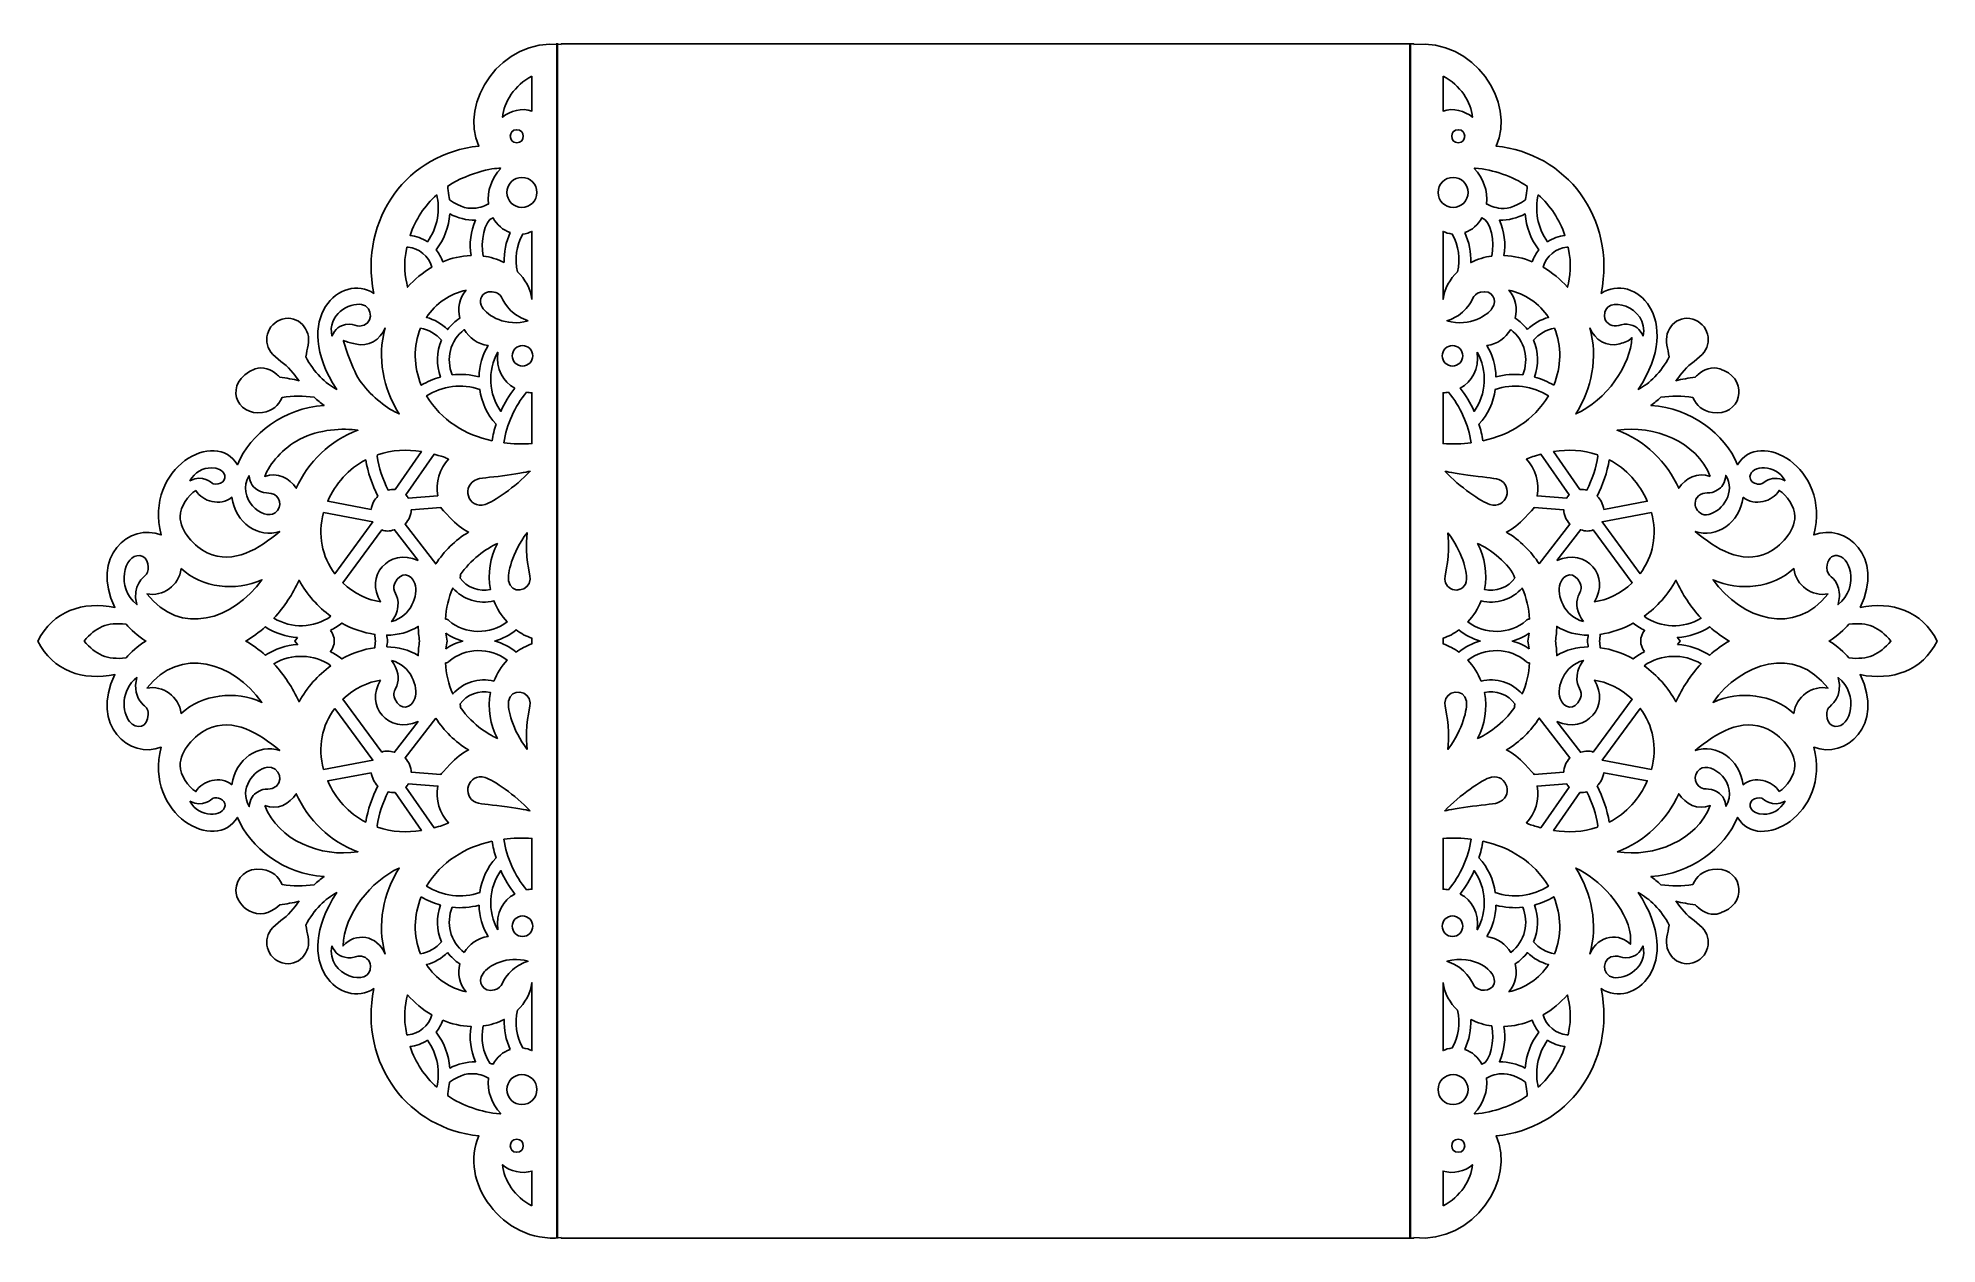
# Model space of a CAD drawing. Header units: millimetres. Extents: x -141 to 141, y -90 to 90.
import ezdxf
from ezdxf.lldxf.tags import DXFTag

# ---------------------------------------------------------------- set-up
doc = ezdxf.new("R2010")
doc.units = ezdxf.units.MM
doc.header["$MEASUREMENT"] = 0
doc.layers.add('layer 1', color=7, linetype='Continuous')
tags = doc.linetypes.add('New Line1', pattern=[5, 2.5, -2.5]).pattern_tags.tags
tags[6:7] = [DXFTag(74, 4), DXFTag(75, 0), DXFTag(340, '0'), DXFTag(46, 1.0), DXFTag(50, 0.0), DXFTag(44, 0.0), DXFTag(45, 0.0)]
tags[4:5] = [DXFTag(74, 4), DXFTag(75, 0), DXFTag(340, '0'), DXFTag(46, 1.0), DXFTag(50, 0.0), DXFTag(44, 0.0), DXFTag(45, 0.0)]
tags = doc.linetypes.add('New Line2', pattern=[5, 2.5, -2.5]).pattern_tags.tags
tags[6:7] = [DXFTag(74, 4), DXFTag(75, 0), DXFTag(340, '0'), DXFTag(46, 1.0), DXFTag(50, 0.0), DXFTag(44, 0.0), DXFTag(45, 0.0)]
tags[4:5] = [DXFTag(74, 4), DXFTag(75, 0), DXFTag(340, '0'), DXFTag(46, 1.0), DXFTag(50, 0.0), DXFTag(44, 0.0), DXFTag(45, 0.0)]

msp = doc.modelspace()

# ---------------------------------------------------------------- linework, layer by layer
at = {"layer": 'layer 1', "color": 250}
for points, knots in [([(130.0057, 5.0094), (133.7846, 12.5674), (127.81, 17.6449), (123.1159, 15.808), (123.1159, 15.808), (125.7325, 25.9059), (114.9033, 31.6936), (111.7847, 26.2537), (111.7847, 26.2537), (109.7911, 30.8843), (104.9059, 34.6583), (98.873, 35.0626), (98.873, 35.0626), (99.3881, 35.4401), (99.8784, 35.8563), (100.3441, 36.2832), (100.3441, 36.2832), (101.9351, 36.5196), (103.5685, 36.5407), (105.1031, 36.2585), (105.1031, 36.2585), (105.7487, 35.0308), (106.4542, 34.2794), (108.0276, 34.0254), (108.0276, 34.0254), (112.1974, 33.3516), (113.5662, 38.6609), (109.7421, 40.259), (109.7421, 40.259), (109.5304, 40.3507), (109.3223, 40.4389), (109.1106, 40.5271), (109.1106, 40.5271), (108.0558, 40.9681), (106.6447, 40.4248), (105.8898, 39.6734), (105.8898, 39.6734), (105.7487, 39.5358), (105.6111, 39.3982), (105.4735, 39.2642), (105.4735, 39.2642), (104.4681, 39.1583), (103.505, 38.9925), (102.5913, 38.7421), (102.5913, 38.7421), (102.8876, 39.116), (103.1769, 39.497), (103.4591, 39.8815), (103.4591, 39.8815), (104.3376, 41.0633), (105.4488, 41.6278), (106.5001, 42.6579), (106.5001, 42.6579), (108.1969, 44.323), (107.382, 47.3004), (105.1101, 47.9249), (105.1101, 47.9249), (102.6619, 48.5987), (100.7851, 46.3515), (101.2366, 44.0478), (101.2366, 44.0478), (101.3495, 43.4693), (101.4836, 42.9013), (101.6071, 42.3263), (101.6071, 42.3263), (100.3773, 39.9891), (98.6592, 38.3466), (96.9821, 37.4579), (96.9821, 37.4579), (103.9661, 47.9954), (96.3295, 54.9966), (91.4682, 51.756), (91.4682, 51.756), (93.7278, 63.0548), (86.1945, 72.6877), (75.8225, 73.6847), (75.8225, 73.6847), (78.8268, 80.1292), (72.5417, 89.7812), (63.5917, 88.833), (63.5917, 88.833), (63.5917, 88.833), (63.5917, 88.9), (63.5917, 88.9), (63.5917, 88.9), (63.5917, 88.9), (-63.4083, 88.9), (-63.4083, 88.9), (-63.4083, 88.9), (-63.4083, 88.9), (-63.4083, 88.833), (-63.4083, 88.833), (-63.4083, 88.833), (-72.4334, 89.789), (-78.6102, 80.0587), (-75.6391, 73.6847), (-75.6391, 73.6847), (-86.1522, 72.674), (-93.52, 62.932), (-91.2848, 51.756), (-91.2848, 51.756), (-96.0656, 54.9427), (-103.8546, 48.1037), (-96.7987, 37.4579), (-96.7987, 37.4579), (-98.4747, 38.3462), (-100.1917, 39.9852), (-101.4236, 42.3263), (-101.4236, 42.3263), (-101.3001, 42.9013), (-101.1661, 43.4693), (-101.0532, 44.0478), (-101.0532, 44.0478), (-100.6016, 46.3515), (-102.4784, 48.5987), (-104.9267, 47.9249), (-104.9267, 47.9249), (-107.1985, 47.3004), (-108.0135, 44.323), (-106.3166, 42.6579), (-106.3166, 42.6579), (-105.2654, 41.6278), (-104.1541, 41.0633), (-103.2757, 39.8815), (-103.2757, 39.8815), (-102.9935, 39.497), (-102.7042, 39.116), (-102.4079, 38.7421), (-102.4079, 38.7421), (-103.3216, 38.9925), (-104.2846, 39.1583), (-105.2901, 39.2642), (-105.2901, 39.2642), (-105.4276, 39.3982), (-105.5652, 39.5358), (-105.7063, 39.6734), (-105.7063, 39.6734), (-106.4613, 40.4248), (-107.8724, 40.9681), (-108.9272, 40.5271), (-108.9272, 40.5271), (-113.9075, 38.4517), (-111.7388, 33.3961), (-107.8442, 34.0254), (-107.8442, 34.0254), (-106.2708, 34.2794), (-105.5652, 35.0308), (-104.9196, 36.2585), (-104.9196, 36.2585), (-103.3851, 36.5407), (-101.7517, 36.5196), (-100.1607, 36.2832), (-100.1607, 36.2832), (-99.695, 35.8563), (-99.2046, 35.4401), (-98.6896, 35.0626), (-98.6896, 35.0626), (-104.7009, 34.6597), (-109.6008, 30.9005), (-111.6013, 26.2537), (-111.6013, 26.2537), (-114.7214, 31.6957), (-125.5491, 25.9076), (-122.9324, 15.808), (-122.9324, 15.808), (-127.6187, 17.6421), (-133.6062, 12.5769), (-129.8222, 5.0094), (-129.8222, 5.0094), (-134.5828, 5.9616), (-139.1047, 4.475), (-141.2875, 0), (-141.2875, 0), (-139.0913, -4.4866), (-134.5714, -5.9595), (-129.8222, -5.0094), (-129.8222, -5.0094), (-133.5906, -12.5462), (-127.6464, -17.653), (-122.9324, -15.808), (-122.9324, -15.808), (-125.5485, -25.9059), (-114.7203, -31.6939), (-111.6013, -26.2537), (-111.6013, -26.2537), (-109.6141, -30.8702), (-104.7394, -34.6569), (-98.6896, -35.0626), (-98.6896, -35.0626), (-99.2046, -35.4401), (-99.695, -35.8563), (-100.1607, -36.2832), (-100.1607, -36.2832), (-101.7517, -36.5196), (-103.3851, -36.5407), (-104.9196, -36.2585), (-104.9196, -36.2585), (-105.5652, -35.0308), (-106.2708, -34.2794), (-107.8442, -34.0254), (-107.8442, -34.0254), (-110.3026, -33.6282), (-111.7874, -35.3106), (-111.8084, -37.0861), (-111.8084, -37.0861), (-111.8377, -39.5679), (-108.3987, -42.2942), (-105.2901, -39.2642), (-105.2901, -39.2642), (-104.2846, -39.1583), (-103.3216, -38.9925), (-102.4079, -38.7421), (-102.4079, -38.7421), (-102.7042, -39.116), (-102.9935, -39.497), (-103.2757, -39.8815), (-103.2757, -39.8815), (-104.1541, -41.0633), (-105.2654, -41.6278), (-106.3166, -42.6579), (-106.3166, -42.6579), (-108.0135, -44.323), (-107.1985, -47.3004), (-104.9267, -47.9249), (-104.9267, -47.9249), (-102.4784, -48.5987), (-100.6016, -46.3515), (-101.0532, -44.0478), (-101.0532, -44.0478), (-101.1661, -43.4693), (-101.3001, -42.9013), (-101.4236, -42.3263), (-101.4236, -42.3263), (-100.1938, -39.9895), (-98.4751, -38.3466), (-96.7987, -37.4579), (-96.7987, -37.4579), (-103.8652, -48.1199), (-96.037, -54.9246), (-91.2848, -51.756), (-91.2848, -51.756), (-93.5454, -63.0583), (-86.0086, -72.6881), (-75.6391, -73.6847), (-75.6391, -73.6847), (-78.6959, -80.2429), (-72.245, -89.7693), (-63.4083, -88.833), (-63.4083, -88.833), (-63.4083, -88.833), (-63.4083, -88.9), (-63.4083, -88.9), (-63.4083, -88.9), (-63.4083, -88.9), (63.5917, -88.9), (63.5917, -88.9), (63.5917, -88.9), (63.5917, -88.9), (63.5917, -88.833), (63.5917, -88.833), (63.5917, -88.833), (72.5745, -89.7847), (78.8137, -80.1025), (75.8225, -73.6847), (75.8225, -73.6847), (86.336, -72.6743), (93.7031, -62.9324), (91.4682, -51.756), (91.4682, -51.756), (96.2466, -54.942), (104.0391, -48.1058), (96.9821, -37.4579), (96.9821, -37.4579), (98.6582, -38.3466), (100.3752, -39.9856), (101.6071, -42.3263), (101.6071, -42.3263), (101.4836, -42.9013), (101.3495, -43.4693), (101.2366, -44.0478), (101.2366, -44.0478), (100.7851, -46.3515), (102.6619, -48.5987), (105.1101, -47.9249), (105.1101, -47.9249), (107.382, -47.3004), (108.1969, -44.323), (106.5001, -42.6579), (106.5001, -42.6579), (105.4488, -41.6278), (104.3376, -41.0633), (103.4591, -39.8815), (103.4591, -39.8815), (103.1769, -39.497), (102.8876, -39.116), (102.5913, -38.7421), (102.5913, -38.7421), (103.505, -38.9925), (104.4681, -39.1583), (105.4735, -39.2642), (105.4735, -39.2642), (105.6111, -39.3982), (105.7487, -39.5358), (105.8898, -39.6734), (105.8898, -39.6734), (106.6447, -40.4248), (108.0558, -40.9681), (109.1106, -40.5271), (109.1106, -40.5271), (109.3223, -40.4389), (109.5304, -40.3507), (109.7421, -40.259), (109.7421, -40.259), (113.5662, -38.6609), (112.1974, -33.3516), (108.0276, -34.0254), (108.0276, -34.0254), (106.4542, -34.2794), (105.7487, -35.0308), (105.1031, -36.2585), (105.1031, -36.2585), (103.5685, -36.5407), (101.9351, -36.5196), (100.3441, -36.2832), (100.3441, -36.2832), (99.8784, -35.8563), (99.3881, -35.4401), (98.873, -35.0626), (98.873, -35.0626), (104.8953, -34.6587), (109.7876, -30.8927), (111.7847, -26.2537), (111.7847, -26.2537), (114.9142, -31.713), (125.7237, -25.8727), (123.1159, -15.808), (123.1159, -15.808), (127.8033, -17.6428), (133.7889, -12.5758), (130.0057, -5.0094), (130.0057, -5.0094), (134.802, -5.969), (139.2975, -4.4559), (141.4709, 0), (141.4709, 0), (139.2798, 4.4753), (134.7354, 5.9552), (130.0057, 5.0094)], [0, 0, 0, 0, 0.01136364, 0.01136364, 0.01136364, 0.01136364, 0.02272727, 0.02272727, 0.02272727, 0.02272727, 0.03409091, 0.03409091, 0.03409091, 0.03409091, 0.04545455, 0.04545455, 0.04545455, 0.04545455, 0.05681818, 0.05681818, 0.05681818, 0.05681818, 0.06818182, 0.06818182, 0.06818182, 0.06818182, 0.07954545, 0.07954545, 0.07954545, 0.07954545, 0.09090909, 0.09090909, 0.09090909, 0.09090909, 0.10227273, 0.10227273, 0.10227273, 0.10227273, 0.11363636, 0.11363636, 0.11363636, 0.11363636, 0.125, 0.125, 0.125, 0.125, 0.13636364, 0.13636364, 0.13636364, 0.13636364, 0.14772727, 0.14772727, 0.14772727, 0.14772727, 0.15909091, 0.15909091, 0.15909091, 0.15909091, 0.17045455, 0.17045455, 0.17045455, 0.17045455, 0.18181818, 0.18181818, 0.18181818, 0.18181818, 0.19318182, 0.19318182, 0.19318182, 0.19318182, 0.20454545, 0.20454545, 0.20454545, 0.20454545, 0.21590909, 0.21590909, 0.21590909, 0.21590909, 0.22727273, 0.22727273, 0.22727273, 0.22727273, 0.23863636, 0.23863636, 0.23863636, 0.23863636, 0.25, 0.25, 0.25, 0.25, 0.26136364, 0.26136364, 0.26136364, 0.26136364, 0.27272727, 0.27272727, 0.27272727, 0.27272727, 0.28409091, 0.28409091, 0.28409091, 0.28409091, 0.29545455, 0.29545455, 0.29545455, 0.29545455, 0.30681818, 0.30681818, 0.30681818, 0.30681818, 0.31818182, 0.31818182, 0.31818182, 0.31818182, 0.32954545, 0.32954545, 0.32954545, 0.32954545, 0.34090909, 0.34090909, 0.34090909, 0.34090909, 0.35227273, 0.35227273, 0.35227273, 0.35227273, 0.36363636, 0.36363636, 0.36363636, 0.36363636, 0.375, 0.375, 0.375, 0.375, 0.38636364, 0.38636364, 0.38636364, 0.38636364, 0.39772727, 0.39772727, 0.39772727, 0.39772727, 0.40909091, 0.40909091, 0.40909091, 0.40909091, 0.42045455, 0.42045455, 0.42045455, 0.42045455, 0.43181818, 0.43181818, 0.43181818, 0.43181818, 0.44318182, 0.44318182, 0.44318182, 0.44318182, 0.45454545, 0.45454545, 0.45454545, 0.45454545, 0.46590909, 0.46590909, 0.46590909, 0.46590909, 0.47727273, 0.47727273, 0.47727273, 0.47727273, 0.48863636, 0.48863636, 0.48863636, 0.48863636, 0.5, 0.5, 0.5, 0.5, 0.51136364, 0.51136364, 0.51136364, 0.51136364, 0.52272727, 0.52272727, 0.52272727, 0.52272727, 0.53409091, 0.53409091, 0.53409091, 0.53409091, 0.54545455, 0.54545455, 0.54545455, 0.54545455, 0.55681818, 0.55681818, 0.55681818, 0.55681818, 0.56818182, 0.56818182, 0.56818182, 0.56818182, 0.57954545, 0.57954545, 0.57954545, 0.57954545, 0.59090909, 0.59090909, 0.59090909, 0.59090909, 0.60227273, 0.60227273, 0.60227273, 0.60227273, 0.61363636, 0.61363636, 0.61363636, 0.61363636, 0.625, 0.625, 0.625, 0.625, 0.63636364, 0.63636364, 0.63636364, 0.63636364, 0.64772727, 0.64772727, 0.64772727, 0.64772727, 0.65909091, 0.65909091, 0.65909091, 0.65909091, 0.67045455, 0.67045455, 0.67045455, 0.67045455, 0.68181818, 0.68181818, 0.68181818, 0.68181818, 0.69318182, 0.69318182, 0.69318182, 0.69318182, 0.70454545, 0.70454545, 0.70454545, 0.70454545, 0.71590909, 0.71590909, 0.71590909, 0.71590909, 0.72727273, 0.72727273, 0.72727273, 0.72727273, 0.73863636, 0.73863636, 0.73863636, 0.73863636, 0.75, 0.75, 0.75, 0.75, 0.76136364, 0.76136364, 0.76136364, 0.76136364, 0.77272727, 0.77272727, 0.77272727, 0.77272727, 0.78409091, 0.78409091, 0.78409091, 0.78409091, 0.79545455, 0.79545455, 0.79545455, 0.79545455, 0.80681818, 0.80681818, 0.80681818, 0.80681818, 0.81818182, 0.81818182, 0.81818182, 0.81818182, 0.82954545, 0.82954545, 0.82954545, 0.82954545, 0.84090909, 0.84090909, 0.84090909, 0.84090909, 0.85227273, 0.85227273, 0.85227273, 0.85227273, 0.86363636, 0.86363636, 0.86363636, 0.86363636, 0.875, 0.875, 0.875, 0.875, 0.88636364, 0.88636364, 0.88636364, 0.88636364, 0.89772727, 0.89772727, 0.89772727, 0.89772727, 0.90909091, 0.90909091, 0.90909091, 0.90909091, 0.92045455, 0.92045455, 0.92045455, 0.92045455, 0.93181818, 0.93181818, 0.93181818, 0.93181818, 0.94318182, 0.94318182, 0.94318182, 0.94318182, 0.95454545, 0.95454545, 0.95454545, 0.95454545, 0.96590909, 0.96590909, 0.96590909, 0.96590909, 0.97727273, 0.97727273, 0.97727273, 0.97727273, 1, 1, 1, 1]), ([(-67.7333, 84.0983), (-67.7333, 84.0983), (-67.7333, 78.9125), (-67.7333, 78.9125), (-67.7333, 78.9125), (-69.2108, 79.4053), (-70.9821, 78.9817), (-72.1042, 77.978), (-72.1042, 77.978), (-71.9388, 80.2375), (-70.3058, 82.8015), (-67.7333, 84.0983)], [0, 0, 0, 0, 0.25, 0.25, 0.25, 0.25, 0.5, 0.5, 0.5, 0.5, 1, 1, 1, 1]), ([(67.9168, 84.0983), (70.4843, 82.804), (72.1222, 80.2411), (72.2877, 77.978), (72.2877, 77.978), (71.163, 78.9838), (69.3907, 79.4046), (67.9168, 78.9125), (67.9168, 78.9125), (67.9168, 78.9125), (67.9168, 84.0983), (67.9168, 84.0983)], [0, 0, 0, 0, 0.25, 0.25, 0.25, 0.25, 0.5, 0.5, 0.5, 0.5, 1, 1, 1, 1]), ([(-69.9915, 74.1853), (-71.278, 74.1853), (-71.2798, 76.1326), (-69.9915, 76.1326), (-69.9915, 76.1326), (-68.7028, 76.1326), (-68.7056, 74.1853), (-69.9915, 74.1853)], [0, 0, 0, 0, 0.33333333, 0.33333333, 0.33333333, 0.33333333, 1, 1, 1, 1]), ([(70.1749, 74.1853), (68.8883, 74.1853), (68.8869, 76.1326), (70.1749, 76.1326), (70.1749, 76.1326), (71.4615, 76.1326), (71.4629, 74.1853), (70.1749, 74.1853)], [0, 0, 0, 0, 0.33333333, 0.33333333, 0.33333333, 0.33333333, 1, 1, 1, 1]), ([(-72.3724, 70.3615), (-73.7073, 68.9628), (-74.4506, 67.0077), (-74.1997, 65.066), (-74.1997, 65.066), (-74.5539, 65.0505), (-76.781, 63.2629), (-79.9959, 65.7049), (-79.9959, 65.7049), (-79.9959, 65.7056), (-80.2993, 67.6942), (-80.2993, 67.6942), (-80.2993, 67.6942), (-76.9645, 69.9449), (-72.7251, 70.5541), (-72.3724, 70.3615)], [0, 0, 0, 0, 0.2, 0.2, 0.2, 0.2, 0.4, 0.4, 0.4, 0.4, 0.6, 0.6, 0.6, 0.6, 1, 1, 1, 1]), ([(-69.2337, 64.5583), (-70.4674, 64.5583), (-71.4678, 65.5585), (-71.4678, 66.7925), (-71.4678, 66.7925), (-71.4678, 68.0265), (-70.4674, 69.0266), (-69.2337, 69.0266), (-69.2337, 69.0266), (-67.9997, 69.0266), (-66.9992, 68.0265), (-66.9992, 66.7925), (-66.9992, 66.7925), (-66.9992, 65.5585), (-67.9997, 64.5583), (-69.2337, 64.5583)], [0, 0, 0, 0, 0.2, 0.2, 0.2, 0.2, 0.4, 0.4, 0.4, 0.4, 0.6, 0.6, 0.6, 0.6, 1, 1, 1, 1]), ([(69.4168, 69.0266), (70.6508, 69.0266), (71.6513, 68.0265), (71.6513, 66.7925), (71.6513, 66.7925), (71.6513, 65.5585), (70.6508, 64.5583), (69.4168, 64.5583), (69.4168, 64.5583), (68.1831, 64.5583), (67.1826, 65.5585), (67.1826, 66.7925), (67.1826, 66.7925), (67.1826, 68.0265), (68.1831, 69.0266), (69.4168, 69.0266)], [0, 0, 0, 0, 0.2, 0.2, 0.2, 0.2, 0.4, 0.4, 0.4, 0.4, 0.6, 0.6, 0.6, 0.6, 1, 1, 1, 1]), ([(72.6828, 70.425), (75.498, 70.1252), (78.1932, 69.2397), (80.4827, 67.6942), (80.4827, 67.6942), (80.4827, 67.6942), (80.1793, 65.7056), (80.1793, 65.7049), (80.1793, 65.7049), (76.9475, 63.2499), (74.7363, 65.0505), (74.3832, 65.066), (74.3832, 65.066), (74.633, 66.9999), (73.896, 68.9578), (72.5558, 70.3615), (72.5558, 70.3615), (72.5946, 70.3827), (72.6405, 70.4039), (72.6828, 70.425)], [0, 0, 0, 0, 0.16666667, 0.16666667, 0.16666667, 0.16666667, 0.33333333, 0.33333333, 0.33333333, 0.33333333, 0.5, 0.5, 0.5, 0.5, 0.66666667, 0.66666667, 0.66666667, 0.66666667, 1, 1, 1, 1]), ([(-81.9185, 66.4316), (-81.3657, 64.3435), (-81.746, 61.5393), (-83.3049, 59.4395), (-83.3049, 59.4395), (-84.0669, 59.9652), (-84.9559, 60.3074), (-85.8943, 60.3917), (-85.8943, 60.3917), (-85.1031, 62.7659), (-83.6824, 64.8504), (-81.9185, 66.4316)], [0, 0, 0, 0, 0.25, 0.25, 0.25, 0.25, 0.5, 0.5, 0.5, 0.5, 1, 1, 1, 1]), ([(82.102, 66.4316), (83.8652, 64.8508), (85.2861, 62.7666), (86.0778, 60.3917), (86.0778, 60.3917), (85.1394, 60.3074), (84.2504, 59.9652), (83.4884, 59.4395), (83.4884, 59.4395), (81.9482, 61.5135), (81.5407, 64.3103), (82.102, 66.4316)], [0, 0, 0, 0, 0.25, 0.25, 0.25, 0.25, 0.5, 0.5, 0.5, 0.5, 1, 1, 1, 1]), ([(-76.8103, 57.3969), (-78.2884, 57.3476), (-79.7066, 57.0195), (-81.0295, 56.4691), (-81.0295, 56.4691), (-81.2447, 57.1108), (-81.5763, 57.7039), (-81.9961, 58.233), (-81.9961, 58.233), (-80.8214, 59.7567), (-80.1229, 61.655), (-79.9641, 63.5917), (-79.9641, 63.5917), (-78.7929, 62.9779), (-77.4665, 62.6533), (-76.14, 62.6392), (-76.14, 62.6392), (-76.8526, 61.0059), (-77.0996, 59.1608), (-76.8103, 57.3969)], [0, 0, 0, 0, 0.16666667, 0.16666667, 0.16666667, 0.16666667, 0.33333333, 0.33333333, 0.33333333, 0.33333333, 0.5, 0.5, 0.5, 0.5, 0.66666667, 0.66666667, 0.66666667, 0.66666667, 1, 1, 1, 1]), ([(-71.8679, 56.3457), (-72.8416, 56.8463), (-73.9105, 57.1818), (-74.9935, 57.3193), (-74.9935, 57.3193), (-75.4546, 59.4237), (-74.8153, 62.6057), (-73.5365, 63.0132), (-73.5365, 63.0132), (-72.9544, 61.976), (-72.0407, 61.1752), (-70.9824, 60.8013), (-70.9824, 60.8013), (-71.6139, 59.4148), (-71.9208, 57.8697), (-71.8679, 56.3457)], [0, 0, 0, 0, 0.2, 0.2, 0.2, 0.2, 0.4, 0.4, 0.4, 0.4, 0.6, 0.6, 0.6, 0.6, 1, 1, 1, 1]), ([(71.1659, 60.8013), (72.2242, 61.1752), (73.1379, 61.976), (73.72, 63.0167), (73.72, 63.0167), (75.0327, 62.569), (75.632, 59.3965), (75.1769, 57.3193), (75.1769, 57.3193), (74.0939, 57.1814), (73.025, 56.8463), (72.0513, 56.3457), (72.0513, 56.3457), (72.1043, 57.8697), (71.7973, 59.4148), (71.1659, 60.8013)], [0, 0, 0, 0, 0.2, 0.2, 0.2, 0.2, 0.4, 0.4, 0.4, 0.4, 0.6, 0.6, 0.6, 0.6, 1, 1, 1, 1]), ([(81.213, 56.4691), (79.8901, 57.0195), (78.4719, 57.3476), (76.9938, 57.3969), (76.9938, 57.3969), (77.283, 59.1608), (77.0361, 61.0059), (76.3235, 62.6392), (76.3235, 62.6392), (77.6499, 62.6533), (78.9764, 62.9779), (80.1476, 63.5917), (80.1476, 63.5917), (80.3063, 61.655), (81.0048, 59.7567), (82.1796, 58.233), (82.1796, 58.233), (81.7598, 57.7039), (81.4282, 57.1108), (81.213, 56.4691)], [0, 0, 0, 0, 0.16666667, 0.16666667, 0.16666667, 0.16666667, 0.33333333, 0.33333333, 0.33333333, 0.33333333, 0.5, 0.5, 0.5, 0.5, 0.66666667, 0.66666667, 0.66666667, 0.66666667, 1, 1, 1, 1]), ([(-67.7333, 50.8635), (-67.9485, 52.5004), (-68.7599, 53.8974), (-69.9135, 54.9734), (-69.9135, 54.9734), (-70.3545, 56.8537), (-70.0511, 58.9033), (-69.1162, 60.5896), (-69.1162, 60.5896), (-68.5662, 60.652), (-68.1443, 60.7995), (-67.7333, 60.9953), (-67.7333, 60.9953), (-67.7333, 60.9953), (-67.7333, 50.8635), (-67.7333, 50.8635)], [0, 0, 0, 0, 0.2, 0.2, 0.2, 0.2, 0.4, 0.4, 0.4, 0.4, 0.6, 0.6, 0.6, 0.6, 1, 1, 1, 1]), ([(70.0969, 54.9734), (68.9434, 53.8974), (68.132, 52.5004), (67.9168, 50.8635), (67.9168, 50.8635), (67.9168, 50.8635), (67.9168, 60.9953), (67.9168, 60.9953), (67.9168, 60.9953), (68.3228, 60.8016), (68.7444, 60.6527), (69.2997, 60.5896), (69.2997, 60.5896), (70.2345, 58.9033), (70.5379, 56.8537), (70.0969, 54.9734)], [0, 0, 0, 0, 0.2, 0.2, 0.2, 0.2, 0.4, 0.4, 0.4, 0.4, 0.6, 0.6, 0.6, 0.6, 1, 1, 1, 1]), ([(-86.3635, 58.6634), (-86.3071, 58.6528), (-86.2471, 58.6458), (-86.1836, 58.6387), (-86.1836, 58.6387), (-84.5679, 58.5576), (-83.0792, 57.2382), (-82.6382, 55.6754), (-82.6382, 55.6754), (-83.9893, 54.8883), (-85.2064, 53.8692), (-86.2577, 52.6838), (-86.2577, 52.6838), (-86.6239, 54.2918), (-86.9417, 55.904), (-86.3635, 58.6634)], [0, 0, 0, 0, 0.2, 0.2, 0.2, 0.2, 0.4, 0.4, 0.4, 0.4, 0.6, 0.6, 0.6, 0.6, 1, 1, 1, 1]), ([(86.547, 58.6634), (87.1224, 55.917), (86.8112, 54.3101), (86.4411, 52.6838), (86.4411, 52.6838), (85.3899, 53.8692), (84.1728, 54.8883), (82.8216, 55.6754), (82.8216, 55.6754), (83.2626, 57.2382), (84.7513, 58.5576), (86.3671, 58.6387), (86.3671, 58.6387), (86.4306, 58.6458), (86.4905, 58.6528), (86.547, 58.6634)], [0, 0, 0, 0, 0.2, 0.2, 0.2, 0.2, 0.4, 0.4, 0.4, 0.4, 0.6, 0.6, 0.6, 0.6, 1, 1, 1, 1]), ([(-77.5441, 52.2182), (-78.5601, 51.0681), (-78.8211, 49.5088), (-78.5001, 48.0624), (-78.5001, 48.0624), (-79.188, 47.6038), (-79.7948, 47.0323), (-80.2922, 46.3797), (-80.2922, 46.3797), (-81.1601, 47.244), (-82.2678, 47.8719), (-83.4531, 48.1824), (-83.4531, 48.1824), (-82.0868, 50.2543), (-79.8904, 51.7606), (-77.5441, 52.2182)], [0, 0, 0, 0, 0.2, 0.2, 0.2, 0.2, 0.4, 0.4, 0.4, 0.4, 0.6, 0.6, 0.6, 0.6, 1, 1, 1, 1]), ([(-68.3189, 47.6839), (-71.5663, 46.7106), (-74.392, 48.4346), (-75.1554, 49.6842), (-75.1554, 49.6842), (-75.6475, 50.5591), (-75.3861, 51.5835), (-74.4844, 51.9003), (-74.4844, 51.9003), (-73.8325, 52.1289), (-72.8846, 51.9779), (-72.4782, 51.4809), (-72.4782, 51.4809), (-72.003, 50.9139), (-71.4181, 48.7073), (-68.3189, 47.6839)], [0, 0, 0, 0, 0.2, 0.2, 0.2, 0.2, 0.4, 0.4, 0.4, 0.4, 0.6, 0.6, 0.6, 0.6, 1, 1, 1, 1]), ([(73.5034, 51.9469), (75.2225, 52.3558), (76.1591, 50.8106), (75.2073, 49.4912), (75.2073, 49.4912), (74.6517, 48.6787), (71.9959, 46.6369), (68.502, 47.6839), (68.502, 47.6839), (69.2693, 47.9376), (70.0098, 48.2448), (70.7997, 48.9493), (70.7997, 48.9493), (72.6391, 50.5576), (72.0803, 51.6121), (73.5034, 51.9469)], [0, 0, 0, 0, 0.2, 0.2, 0.2, 0.2, 0.4, 0.4, 0.4, 0.4, 0.6, 0.6, 0.6, 0.6, 1, 1, 1, 1]), ([(80.4757, 46.3797), (79.9783, 47.0323), (79.3715, 47.6038), (78.6836, 48.0624), (78.6836, 48.0624), (79.0046, 49.5088), (78.7435, 51.0681), (77.7275, 52.2182), (77.7275, 52.2182), (80.0724, 51.7606), (82.2692, 50.2557), (83.6366, 48.1824), (83.6366, 48.1824), (82.4512, 47.8755), (81.3435, 47.244), (80.4757, 46.3797)], [0, 0, 0, 0, 0.2, 0.2, 0.2, 0.2, 0.4, 0.4, 0.4, 0.4, 0.6, 0.6, 0.6, 0.6, 1, 1, 1, 1]), ([(97.6965, 45.3919), (97.1596, 46.5487), (96.6703, 46.9498), (95.3428, 47.1562), (95.3428, 47.1562), (94.6739, 47.2426), (94.18, 46.9381), (93.7306, 46.9071), (93.7306, 46.9071), (92.8811, 46.8365), (91.997, 47.4331), (91.9614, 48.3739), (91.9614, 48.3739), (91.8305, 51.8488), (98.6988, 49.8055), (97.6965, 45.3919)], [0, 0, 0, 0, 0.2, 0.2, 0.2, 0.2, 0.4, 0.4, 0.4, 0.4, 0.6, 0.6, 0.6, 0.6, 1, 1, 1, 1]), ([(-97.5134, 45.3919), (-98.249, 48.6237), (-94.9293, 50.3827), (-93.1072, 50.1117), (-93.1072, 50.1117), (-91.3134, 49.8006), (-91.2805, 46.9032), (-93.3979, 46.9007), (-93.3979, 46.9007), (-93.9102, 46.8997), (-94.2876, 47.1547), (-94.9473, 47.1851), (-94.9473, 47.1851), (-96.5002, 47.0771), (-97.052, 46.3853), (-97.5134, 45.3919)], [0, 0, 0, 0, 0.2, 0.2, 0.2, 0.2, 0.4, 0.4, 0.4, 0.4, 0.6, 0.6, 0.6, 0.6, 1, 1, 1, 1]), ([(-89.595, 46.609), (-90.8554, 42.2134), (-89.8783, 37.5634), (-87.503, 33.8102), (-87.503, 33.8102), (-89.2207, 34.5634), (-91.4749, 36.2514), (-93.1651, 38.4951), (-93.1651, 38.4951), (-94.4809, 40.2519), (-95.7834, 44.4655), (-95.794, 44.7583), (-95.794, 44.7583), (-95.1646, 44.4489), (-94.7949, 44.4606), (-94.0364, 44.2419), (-94.0364, 44.2419), (-92.0962, 43.6809), (-90.3076, 44.8769), (-89.595, 46.609)], [0, 0, 0, 0, 0.16666667, 0.16666667, 0.16666667, 0.16666667, 0.33333333, 0.33333333, 0.33333333, 0.33333333, 0.5, 0.5, 0.5, 0.5, 0.66666667, 0.66666667, 0.66666667, 0.66666667, 1, 1, 1, 1]), ([(-81.2236, 44.7957), (-81.9644, 43.0706), (-82.0032, 41.0704), (-81.3647, 39.31), (-81.3647, 39.31), (-82.3736, 39.0419), (-83.3367, 38.6256), (-84.2186, 38.0788), (-84.2186, 38.0788), (-85.3616, 40.8446), (-85.4322, 43.9244), (-84.3209, 46.5631), (-84.3209, 46.5631), (-83.125, 46.3656), (-82.0067, 45.7235), (-81.2236, 44.7957)], [0, 0, 0, 0, 0.2, 0.2, 0.2, 0.2, 0.4, 0.4, 0.4, 0.4, 0.6, 0.6, 0.6, 0.6, 1, 1, 1, 1]), ([(-75.6179, 39.3347), (-76.9091, 39.691), (-78.2673, 39.7863), (-79.5972, 39.6452), (-79.5972, 39.6452), (-80.5903, 41.9696), (-79.9398, 44.759), (-77.8192, 46.3762), (-77.8192, 46.3762), (-77.0438, 45.0963), (-75.8342, 44.2345), (-74.2809, 44.0055), (-74.2809, 44.0055), (-75.1205, 42.6014), (-75.565, 40.9751), (-75.6179, 39.3347)], [0, 0, 0, 0, 0.2, 0.2, 0.2, 0.2, 0.4, 0.4, 0.4, 0.4, 0.6, 0.6, 0.6, 0.6, 1, 1, 1, 1]), ([(78.0027, 46.3762), (80.1176, 44.7633), (80.7762, 41.976), (79.7807, 39.6452), (79.7807, 39.6452), (78.4507, 39.7863), (77.0925, 39.691), (75.8014, 39.3347), (75.8014, 39.3347), (75.7484, 40.9751), (75.3039, 42.6014), (74.4643, 44.0055), (74.4643, 44.0055), (76.0088, 44.2327), (77.2224, 45.0889), (78.0027, 46.3762)], [0, 0, 0, 0, 0.2, 0.2, 0.2, 0.2, 0.4, 0.4, 0.4, 0.4, 0.6, 0.6, 0.6, 0.6, 1, 1, 1, 1]), ([(84.4021, 38.0788), (83.5201, 38.6256), (82.5571, 39.0419), (81.5481, 39.31), (81.5481, 39.31), (82.1866, 41.0704), (82.1478, 43.0706), (81.407, 44.7957), (81.407, 44.7957), (82.1902, 45.7235), (83.3085, 46.3656), (84.5044, 46.5631), (84.5044, 46.5631), (85.6156, 43.9244), (85.5451, 40.8446), (84.4021, 38.0788)], [0, 0, 0, 0, 0.2, 0.2, 0.2, 0.2, 0.4, 0.4, 0.4, 0.4, 0.6, 0.6, 0.6, 0.6, 1, 1, 1, 1]), ([(89.7784, 46.609), (90.491, 44.8769), (92.2796, 43.6809), (94.2199, 44.2419), (94.2199, 44.2419), (94.9784, 44.4606), (95.5806, 44.6624), (96.0392, 45.1915), (96.0392, 45.1915), (95.8935, 41.1653), (92.2408, 35.808), (87.6864, 33.8102), (87.6864, 33.8102), (90.0599, 37.5613), (91.0396, 42.2109), (89.7784, 46.609)], [0, 0, 0, 0, 0.2, 0.2, 0.2, 0.2, 0.4, 0.4, 0.4, 0.4, 0.6, 0.6, 0.6, 0.6, 1, 1, 1, 1]), ([(-70.2945, 37.6696), (-71.12, 36.5901), (-71.8079, 35.4224), (-72.3618, 34.1912), (-72.3618, 34.1912), (-74.1997, 36.6818), (-74.3761, 40.3084), (-72.831, 42.993), (-72.831, 42.993), (-73.1449, 40.4424), (-72.0266, 38.608), (-70.2945, 37.6696)], [0, 0, 0, 0, 0.25, 0.25, 0.25, 0.25, 0.5, 0.5, 0.5, 0.5, 1, 1, 1, 1]), ([(-69.1441, 40.9395), (-69.9883, 40.9395), (-70.6727, 41.6239), (-70.6727, 42.4681), (-70.6727, 42.4681), (-70.6727, 43.3123), (-69.9883, 43.9967), (-69.1441, 43.9967), (-69.1441, 43.9967), (-68.2999, 43.9967), (-67.6155, 43.3123), (-67.6155, 42.4681), (-67.6155, 42.4681), (-67.6155, 41.6239), (-68.2999, 40.9395), (-69.1441, 40.9395)], [0, 0, 0, 0, 0.2, 0.2, 0.2, 0.2, 0.4, 0.4, 0.4, 0.4, 0.6, 0.6, 0.6, 0.6, 1, 1, 1, 1]), ([(69.3275, 43.9967), (70.1717, 43.9967), (70.8561, 43.3123), (70.8561, 42.4681), (70.8561, 42.4681), (70.8561, 41.6239), (70.1717, 40.9395), (69.3275, 40.9395), (69.3275, 40.9395), (68.483, 40.9395), (67.7986, 41.6239), (67.7986, 42.4681), (67.7986, 42.4681), (67.7986, 43.3123), (68.483, 43.9967), (69.3275, 43.9967)], [0, 0, 0, 0, 0.2, 0.2, 0.2, 0.2, 0.4, 0.4, 0.4, 0.4, 0.6, 0.6, 0.6, 0.6, 1, 1, 1, 1]), ([(73.0144, 42.993), (74.5596, 40.3084), (74.3832, 36.6818), (72.5452, 34.1912), (72.5452, 34.1912), (71.9914, 35.4224), (71.3034, 36.5901), (70.4779, 37.6696), (70.4779, 37.6696), (72.2101, 38.608), (73.3284, 40.4424), (73.0144, 42.993)], [0, 0, 0, 0, 0.25, 0.25, 0.25, 0.25, 0.5, 0.5, 0.5, 0.5, 1, 1, 1, 1]), ([(-73.0814, 32.3039), (-73.3425, 31.4889), (-73.5436, 30.6529), (-73.6776, 29.8062), (-73.6776, 29.8062), (-77.6464, 30.6881), (-81.2624, 32.8507), (-83.4284, 36.4913), (-83.4284, 36.4913), (-81.1212, 37.9801), (-78.1085, 38.3646), (-75.5156, 37.4509), (-75.5156, 37.4509), (-75.2369, 35.5388), (-74.422, 33.7114), (-73.0814, 32.3039)], [0, 0, 0, 0, 0.2, 0.2, 0.2, 0.2, 0.4, 0.4, 0.4, 0.4, 0.6, 0.6, 0.6, 0.6, 1, 1, 1, 1]), ([(-71.9349, 29.4958), (-71.4975, 32.2651), (-70.3086, 34.8897), (-68.5341, 37.0523), (-68.5341, 37.0523), (-68.2731, 37.0064), (-68.005, 36.9746), (-67.7333, 36.957), (-67.7333, 36.957), (-67.7333, 36.957), (-67.7333, 29.404), (-67.7333, 29.404), (-67.7333, 29.404), (-69.1829, 29.283), (-70.6078, 29.3271), (-71.9349, 29.4958)], [0, 0, 0, 0, 0.2, 0.2, 0.2, 0.2, 0.4, 0.4, 0.4, 0.4, 0.6, 0.6, 0.6, 0.6, 1, 1, 1, 1]), ([(72.1184, 29.4958), (70.7909, 29.3271), (69.3653, 29.283), (67.9168, 29.404), (67.9168, 29.404), (67.9168, 29.404), (67.9168, 36.957), (67.9168, 36.957), (67.9168, 36.957), (68.1884, 36.9746), (68.4565, 37.0064), (68.7176, 37.0523), (68.7176, 37.0523), (70.4921, 34.8897), (71.6809, 32.2651), (72.1184, 29.4958)], [0, 0, 0, 0, 0.2, 0.2, 0.2, 0.2, 0.4, 0.4, 0.4, 0.4, 0.6, 0.6, 0.6, 0.6, 1, 1, 1, 1]), ([(73.8611, 29.8062), (73.727, 30.6529), (73.5259, 31.4889), (73.2649, 32.3039), (73.2649, 32.3039), (74.6054, 33.7114), (75.4204, 35.5388), (75.6991, 37.4509), (75.6991, 37.4509), (78.292, 38.3646), (81.3047, 37.9801), (83.6119, 36.4913), (83.6119, 36.4913), (81.4458, 32.8507), (77.8298, 30.6881), (73.8611, 29.8062)], [0, 0, 0, 0, 0.2, 0.2, 0.2, 0.2, 0.4, 0.4, 0.4, 0.4, 0.6, 0.6, 0.6, 0.6, 1, 1, 1, 1]), ([(-102.3197, 30.039), (-99.4629, 31.5613), (-95.7742, 31.7126), (-93.659, 31.3796), (-93.659, 31.3796), (-97.7896, 29.9043), (-101.0659, 26.6291), (-102.8277, 22.7471), (-102.8277, 22.7471), (-103.8049, 24.2782), (-105.6711, 25.2166), (-107.5337, 24.5075), (-107.5337, 24.5075), (-106.7683, 26.4238), (-104.854, 28.6875), (-102.3197, 30.039)], [0, 0, 0, 0, 0.2, 0.2, 0.2, 0.2, 0.4, 0.4, 0.4, 0.4, 0.6, 0.6, 0.6, 0.6, 1, 1, 1, 1]), ([(107.7172, 24.5075), (105.8545, 25.2166), (103.9883, 24.2782), (103.0111, 22.7471), (103.0111, 22.7471), (101.2518, 26.6231), (97.9791, 29.9025), (93.8424, 31.3796), (93.8424, 31.3796), (99.3669, 32.2488), (105.6386, 29.7042), (107.7172, 24.5075)], [0, 0, 0, 0, 0.25, 0.25, 0.25, 0.25, 0.5, 0.5, 0.5, 0.5, 1, 1, 1, 1]), ([(-90.7415, 27.7213), (-88.5155, 28.4833), (-86.3424, 28.5503), (-84.1975, 28.2046), (-84.1975, 28.2046), (-84.1975, 28.2046), (-88.1239, 22.5531), (-88.1239, 22.5531), (-88.1239, 22.5531), (-88.4696, 22.5813), (-88.8224, 22.5496), (-89.1611, 22.4614), (-89.1611, 22.4614), (-89.9583, 24.063), (-90.5087, 25.7845), (-90.7979, 27.5378), (-90.7979, 27.5378), (-90.7979, 27.5378), (-90.7415, 27.7213), (-90.7415, 27.7213)], [0, 0, 0, 0, 0.16666667, 0.16666667, 0.16666667, 0.16666667, 0.33333333, 0.33333333, 0.33333333, 0.33333333, 0.5, 0.5, 0.5, 0.5, 0.66666667, 0.66666667, 0.66666667, 0.66666667, 1, 1, 1, 1]), ([(90.9814, 27.5378), (90.6921, 25.7845), (90.1418, 24.063), (89.3445, 22.4614), (89.3445, 22.4614), (89.0058, 22.5496), (88.6531, 22.5813), (88.3073, 22.5531), (88.3073, 22.5531), (88.3073, 22.5531), (84.3809, 28.2046), (84.3809, 28.2046), (84.3809, 28.2046), (86.5258, 28.5503), (88.6989, 28.4833), (90.9249, 27.7213), (90.9249, 27.7213), (90.9249, 27.7213), (90.9814, 27.5378), (90.9814, 27.5378)], [0, 0, 0, 0, 0.16666667, 0.16666667, 0.16666667, 0.16666667, 0.33333333, 0.33333333, 0.33333333, 0.33333333, 0.5, 0.5, 0.5, 0.5, 0.66666667, 0.66666667, 0.66666667, 0.66666667, 1, 1, 1, 1]), ([(-115.4654, 25.7799), (-113.467, 25.7679), (-113.0288, 24.3381), (-113.7779, 23.7141), (-113.7779, 23.7141), (-114.1195, 23.429), (-114.7917, 23.2332), (-115.1894, 23.4019), (-115.1894, 23.4019), (-115.5803, 23.5719), (-116.6457, 24.8518), (-118.6578, 23.8559), (-118.6578, 23.8559), (-118.0024, 25.1481), (-116.6894, 25.8046), (-115.4654, 25.7799)], [0, 0, 0, 0, 0.2, 0.2, 0.2, 0.2, 0.4, 0.4, 0.4, 0.4, 0.6, 0.6, 0.6, 0.6, 1, 1, 1, 1]), ([(-90.6921, 21.5724), (-91.1359, 21.1293), (-91.5571, 20.3817), (-91.6869, 19.6039), (-91.6869, 19.6039), (-91.6869, 19.6039), (-98.1534, 20.8104), (-98.1534, 20.8104), (-98.1534, 20.8104), (-97.0174, 23.4209), (-95.0278, 25.6434), (-92.4913, 26.9699), (-92.4913, 26.9699), (-92.1597, 25.0966), (-91.5494, 23.2692), (-90.6921, 21.5724)], [0, 0, 0, 0, 0.2, 0.2, 0.2, 0.2, 0.4, 0.4, 0.4, 0.4, 0.6, 0.6, 0.6, 0.6, 1, 1, 1, 1]), ([(-81.7492, 21.6076), (-81.7492, 21.6076), (-86.1589, 21.2866), (-86.1589, 21.2866), (-86.1589, 21.2866), (-86.2647, 21.4559), (-86.3847, 21.6112), (-86.5223, 21.7593), (-86.5223, 21.7593), (-86.5223, 21.7593), (-82.3172, 27.8095), (-82.3172, 27.8095), (-82.3172, 27.8095), (-80.4443, 27.3135), (-80.4933, 27.238), (-80.1405, 27.0616), (-80.1405, 27.0616), (-81.5234, 25.6999), (-82.0843, 23.5867), (-81.7492, 21.6076)], [0, 0, 0, 0, 0.16666667, 0.16666667, 0.16666667, 0.16666667, 0.33333333, 0.33333333, 0.33333333, 0.33333333, 0.5, 0.5, 0.5, 0.5, 0.66666667, 0.66666667, 0.66666667, 0.66666667, 1, 1, 1, 1]), ([(86.3424, 21.2866), (86.3424, 21.2866), (81.9326, 21.6076), (81.9326, 21.6076), (81.9326, 21.6076), (82.2678, 23.5867), (81.7069, 25.6999), (80.324, 27.0616), (80.324, 27.0616), (80.9332, 27.383), (81.5516, 27.5583), (82.5006, 27.8095), (82.5006, 27.8095), (82.5006, 27.8095), (86.7057, 21.7593), (86.7057, 21.7593), (86.7057, 21.7593), (86.5681, 21.6112), (86.4482, 21.4559), (86.3424, 21.2866)], [0, 0, 0, 0, 0.16666667, 0.16666667, 0.16666667, 0.16666667, 0.33333333, 0.33333333, 0.33333333, 0.33333333, 0.5, 0.5, 0.5, 0.5, 0.66666667, 0.66666667, 0.66666667, 0.66666667, 1, 1, 1, 1]), ([(91.8704, 19.6039), (91.742, 20.374), (91.325, 21.1226), (90.8756, 21.5724), (90.8756, 21.5724), (91.7328, 23.2692), (92.3431, 25.0966), (92.6747, 26.9699), (92.6747, 26.9699), (95.2112, 25.6434), (97.2009, 23.4209), (98.3368, 20.8104), (98.3368, 20.8104), (98.3368, 20.8104), (91.8704, 19.6039), (91.8704, 19.6039)], [0, 0, 0, 0, 0.2, 0.2, 0.2, 0.2, 0.4, 0.4, 0.4, 0.4, 0.6, 0.6, 0.6, 0.6, 1, 1, 1, 1]), ([(118.841, 23.8559), (117.7643, 24.3893), (116.7575, 24.2888), (116.0328, 23.8457), (116.0328, 23.8457), (115.4853, 23.519), (115.4232, 23.2364), (114.7247, 23.3712), (114.7247, 23.3712), (114.1032, 23.4985), (113.5648, 23.8795), (113.6216, 24.5085), (113.6216, 24.5085), (113.7574, 26.1849), (117.5279, 26.4435), (118.841, 23.8559)], [0, 0, 0, 0, 0.2, 0.2, 0.2, 0.2, 0.4, 0.4, 0.4, 0.4, 0.6, 0.6, 0.6, 0.6, 1, 1, 1, 1]), ([(-109.8412, 24.6595), (-109.6934, 23.4061), (-109.3613, 22.8646), (-108.1536, 22.25), (-108.1536, 22.25), (-107.5461, 21.9601), (-106.98, 22.0948), (-106.5441, 21.9848), (-106.5441, 21.9848), (-105.2124, 21.6673), (-104.7514, 19.9912), (-105.9889, 19.0782), (-105.9889, 19.0782), (-107.7487, 17.8022), (-111.8463, 21.3201), (-109.8412, 24.6595)], [0, 0, 0, 0, 0.2, 0.2, 0.2, 0.2, 0.4, 0.4, 0.4, 0.4, 0.6, 0.6, 0.6, 0.6, 1, 1, 1, 1]), ([(-74.6965, 20.3426), (-77.3112, 19.546), (-78.3742, 23.2459), (-75.8426, 24.1053), (-75.8426, 24.1053), (-75.1558, 24.3078), (-73.2222, 24.4316), (-71.429, 24.6909), (-71.429, 24.6909), (-69.6383, 24.9305), (-68.0011, 25.2776), (-68.0011, 25.2776), (-68.0011, 25.2776), (-70.2282, 22.9464), (-73.4572, 20.7059), (-74.6965, 20.3426)], [0, 0, 0, 0, 0.2, 0.2, 0.2, 0.2, 0.4, 0.4, 0.4, 0.4, 0.6, 0.6, 0.6, 0.6, 1, 1, 1, 1]), ([(68.1842, 25.2776), (68.1842, 25.2776), (69.8218, 24.9305), (71.6125, 24.6909), (71.6125, 24.6909), (73.8315, 24.3699), (75.329, 24.3417), (76.236, 24.034), (76.236, 24.034), (78.444, 23.1507), (77.4926, 19.5471), (74.8799, 20.3426), (74.8799, 20.3426), (73.636, 20.707), (70.4081, 22.9503), (68.1842, 25.2776)], [0, 0, 0, 0, 0.2, 0.2, 0.2, 0.2, 0.4, 0.4, 0.4, 0.4, 0.6, 0.6, 0.6, 0.6, 1, 1, 1, 1]), ([(109.5894, 23.2357), (109.8878, 23.6851), (109.9689, 24.1889), (110.0243, 24.6595), (110.0243, 24.6595), (111.5004, 22.1996), (109.6582, 19.4359), (107.497, 18.8415), (107.497, 18.8415), (105.5296, 18.3713), (104.5316, 21.269), (106.5833, 21.9442), (106.5833, 21.9442), (107.0056, 22.0832), (107.514, 22.0112), (107.9969, 22.1156), (107.9969, 22.1156), (108.3501, 22.2137), (109.2062, 22.6515), (109.5894, 23.2357)], [0, 0, 0, 0, 0.16666667, 0.16666667, 0.16666667, 0.16666667, 0.33333333, 0.33333333, 0.33333333, 0.33333333, 0.5, 0.5, 0.5, 0.5, 0.66666667, 0.66666667, 0.66666667, 0.66666667, 1, 1, 1, 1]), ([(-117.7819, 22.412), (-116.7448, 20.7433), (-114.1801, 20.0237), (-112.402, 21.3995), (-112.402, 21.3995), (-111.8842, 17.5415), (-108.4582, 15.2425), (-105.2901, 16.3054), (-105.2901, 16.3054), (-108.3699, 13.7442), (-112.1128, 11.3136), (-116.0885, 13.141), (-116.0885, 13.141), (-117.9371, 13.9912), (-120.1631, 16.3759), (-120.1102, 18.5526), (-120.1102, 18.5526), (-120.0784, 19.9845), (-118.9838, 21.7135), (-117.7819, 22.412)], [0, 0, 0, 0, 0.16666667, 0.16666667, 0.16666667, 0.16666667, 0.33333333, 0.33333333, 0.33333333, 0.33333333, 0.5, 0.5, 0.5, 0.5, 0.66666667, 0.66666667, 0.66666667, 0.66666667, 1, 1, 1, 1]), ([(-85.7003, 19.5509), (-85.7003, 19.5509), (-81.2871, 19.872), (-81.2871, 19.872), (-81.2871, 19.872), (-81.2871, 19.872), (-78.9622, 16.9651), (-77.1701, 16.2137), (-77.1701, 16.2137), (-79.1796, 15.0079), (-80.845, 13.3629), (-82.0561, 11.4688), (-82.0561, 11.4688), (-82.0561, 11.4688), (-86.6352, 17.4061), (-86.6352, 17.4061), (-86.6352, 17.4061), (-86.0577, 17.9733), (-85.7116, 18.7635), (-85.7003, 19.5509)], [0, 0, 0, 0, 0.16666667, 0.16666667, 0.16666667, 0.16666667, 0.33333333, 0.33333333, 0.33333333, 0.33333333, 0.5, 0.5, 0.5, 0.5, 0.66666667, 0.66666667, 0.66666667, 0.66666667, 1, 1, 1, 1]), ([(82.2396, 11.4688), (81.0309, 13.359), (79.3669, 15.0054), (77.3536, 16.2137), (77.3536, 16.2137), (79.1457, 16.9651), (81.4705, 19.872), (81.4705, 19.872), (81.4705, 19.872), (81.4705, 19.872), (85.8838, 19.5509), (85.8838, 19.5509), (85.8838, 19.5509), (85.895, 18.7702), (86.2358, 17.9783), (86.8186, 17.4061), (86.8186, 17.4061), (86.8186, 17.4061), (82.2396, 11.4688), (82.2396, 11.4688)], [0, 0, 0, 0, 0.16666667, 0.16666667, 0.16666667, 0.16666667, 0.33333333, 0.33333333, 0.33333333, 0.33333333, 0.5, 0.5, 0.5, 0.5, 0.66666667, 0.66666667, 0.66666667, 0.66666667, 1, 1, 1, 1]), ([(112.5855, 21.3995), (114.3635, 20.0237), (116.9282, 20.7433), (117.9654, 22.412), (117.9654, 22.412), (119.1676, 21.7131), (120.2616, 19.9838), (120.2937, 18.5526), (120.2937, 18.5526), (120.3466, 16.3759), (118.1206, 13.9912), (116.272, 13.141), (116.272, 13.141), (112.2962, 11.3136), (108.5533, 13.7442), (105.4735, 16.3054), (105.4735, 16.3054), (108.634, 15.2449), (112.0662, 17.5334), (112.5855, 21.3995)], [0, 0, 0, 0, 0.16666667, 0.16666667, 0.16666667, 0.16666667, 0.33333333, 0.33333333, 0.33333333, 0.33333333, 0.5, 0.5, 0.5, 0.5, 0.66666667, 0.66666667, 0.66666667, 0.66666667, 1, 1, 1, 1]), ([(-91.4224, 17.7518), (-91.4153, 17.7447), (-91.4118, 17.7377), (-91.4082, 17.7271), (-91.4082, 17.7271), (-91.4082, 17.7271), (-97.0986, 10.0259), (-97.0986, 10.0259), (-97.0986, 10.0259), (-98.975, 12.5769), (-99.6982, 15.7984), (-98.7531, 19.1206), (-98.7531, 19.1206), (-98.7531, 19.1206), (-91.4224, 17.7518), (-91.4224, 17.7518)], [0, 0, 0, 0, 0.2, 0.2, 0.2, 0.2, 0.4, 0.4, 0.4, 0.4, 0.6, 0.6, 0.6, 0.6, 1, 1, 1, 1]), ([(97.282, 10.0259), (97.282, 10.0259), (91.5917, 17.7271), (91.5917, 17.7271), (91.5917, 17.7271), (91.5952, 17.7377), (91.5988, 17.7447), (91.6058, 17.7553), (91.6058, 17.7553), (91.6058, 17.7553), (98.9365, 19.1206), (98.9365, 19.1206), (98.9365, 19.1206), (99.8682, 15.8468), (99.1824, 12.61), (97.282, 10.0259)], [0, 0, 0, 0, 0.2, 0.2, 0.2, 0.2, 0.4, 0.4, 0.4, 0.4, 0.6, 0.6, 0.6, 0.6, 1, 1, 1, 1]), ([(-84.7019, 12.005), (-89.1282, 13.9506), (-92.6296, 9.5716), (-90.2829, 5.842), (-90.2829, 5.842), (-92.0295, 6.0597), (-94.2128, 7.0422), (-95.9026, 8.6678), (-95.9026, 8.6678), (-95.9026, 8.6678), (-90.0853, 16.5382), (-90.0853, 16.5382), (-90.0853, 16.5382), (-89.5315, 16.323), (-88.8929, 16.316), (-88.2756, 16.5735), (-88.2756, 16.5735), (-88.265, 16.577), (-88.2509, 16.5841), (-88.2403, 16.5947), (-88.2403, 16.5947), (-88.2403, 16.5947), (-84.7019, 12.005), (-84.7019, 12.005)], [0, 0, 0, 0, 0.14285714, 0.14285714, 0.14285714, 0.14285714, 0.28571429, 0.28571429, 0.28571429, 0.28571429, 0.42857143, 0.42857143, 0.42857143, 0.42857143, 0.57142857, 0.57142857, 0.57142857, 0.57142857, 0.71428571, 0.71428571, 0.71428571, 0.71428571, 1, 1, 1, 1]), ([(-78.4225, 9.8566), (-76.9588, 11.9856), (-74.5158, 13.8405), (-72.8768, 14.5098), (-72.8768, 14.5098), (-73.9803, 12.4859), (-74.3797, 10.0718), (-73.8999, 7.687), (-73.8999, 7.687), (-75.5541, 7.2249), (-77.4919, 8.0162), (-78.4366, 9.3733), (-78.4366, 9.3733), (-78.3872, 9.5321), (-78.3802, 9.6979), (-78.4225, 9.8566)], [0, 0, 0, 0, 0.2, 0.2, 0.2, 0.2, 0.4, 0.4, 0.4, 0.4, 0.6, 0.6, 0.6, 0.6, 1, 1, 1, 1]), ([(-68.0011, 9.1885), (-68.0628, 7.3716), (-70.9203, 6.8771), (-71.2184, 8.9796), (-71.2184, 8.9796), (-71.3472, 10.0676), (-70.7933, 13.0528), (-68.4636, 16.1301), (-68.4636, 16.1301), (-68.8358, 12.2523), (-68.0395, 10.4232), (-68.0011, 9.1885)], [0, 0, 0, 0, 0.25, 0.25, 0.25, 0.25, 0.5, 0.5, 0.5, 0.5, 1, 1, 1, 1]), ([(68.6467, 16.1301), (70.7573, 13.3445), (71.4781, 10.4376), (71.422, 9.2068), (71.422, 9.2068), (71.3962, 8.1478), (70.5199, 7.4542), (69.6295, 7.6129), (69.6295, 7.6129), (68.792, 7.7615), (68.2096, 8.4533), (68.1842, 9.1885), (68.1842, 9.1885), (68.2237, 10.4228), (69.0196, 12.2657), (68.6467, 16.1301)], [0, 0, 0, 0, 0.2, 0.2, 0.2, 0.2, 0.4, 0.4, 0.4, 0.4, 0.6, 0.6, 0.6, 0.6, 1, 1, 1, 1]), ([(78.6201, 9.3733), (77.6753, 8.0169), (75.7389, 7.2242), (74.0833, 7.687), (74.0833, 7.687), (74.5621, 10.0669), (74.1655, 12.482), (73.0603, 14.5098), (73.0603, 14.5098), (74.7677, 13.8127), (77.9829, 11.4208), (78.6201, 9.3733)], [0, 0, 0, 0, 0.25, 0.25, 0.25, 0.25, 0.5, 0.5, 0.5, 0.5, 1, 1, 1, 1]), ([(84.8854, 12.005), (84.8854, 12.005), (88.4238, 16.5947), (88.4238, 16.5947), (88.4238, 16.5947), (88.4343, 16.5841), (88.4484, 16.577), (88.459, 16.5735), (88.459, 16.5735), (89.0764, 16.316), (89.7149, 16.323), (90.2688, 16.5382), (90.2688, 16.5382), (90.2688, 16.5382), (96.0861, 8.6678), (96.0861, 8.6678), (96.0861, 8.6678), (94.3995, 7.0457), (92.2168, 6.06), (90.4663, 5.842), (90.4663, 5.842), (92.812, 9.5698), (89.3128, 13.9513), (84.8854, 12.005)], [0, 0, 0, 0, 0.14285714, 0.14285714, 0.14285714, 0.14285714, 0.28571429, 0.28571429, 0.28571429, 0.28571429, 0.42857143, 0.42857143, 0.42857143, 0.42857143, 0.57142857, 0.57142857, 0.57142857, 0.57142857, 0.71428571, 0.71428571, 0.71428571, 0.71428571, 1, 1, 1, 1]), ([(-126.1462, 12.7085), (-124.792, 12.5861), (-124.6167, 10.5608), (-125.1434, 9.9572), (-125.1434, 9.9572), (-125.4815, 9.5342), (-127.3853, 8.3347), (-126.5524, 5.4367), (-126.5524, 5.4367), (-129.7763, 7.886), (-128.4456, 12.9374), (-126.1462, 12.7085)], [0, 0, 0, 0, 0.25, 0.25, 0.25, 0.25, 0.5, 0.5, 0.5, 0.5, 1, 1, 1, 1]), ([(128.5646, 10.2627), (128.8987, 8.618), (128.3497, 6.6636), (126.7358, 5.4367), (126.7358, 5.4367), (126.9693, 6.2509), (127.0226, 7.0443), (126.7845, 7.8627), (126.7845, 7.8627), (126.2486, 9.8146), (125.0382, 9.4298), (125.0541, 10.9234), (125.0541, 10.9234), (125.1091, 13.4207), (127.9694, 13.4232), (128.5646, 10.2627)], [0, 0, 0, 0, 0.2, 0.2, 0.2, 0.2, 0.4, 0.4, 0.4, 0.4, 0.6, 0.6, 0.6, 0.6, 1, 1, 1, 1]), ([(-119.9691, 10.7879), (-116.8271, 7.9199), (-111.9185, 7.3201), (-107.936, 9.1334), (-107.936, 9.1334), (-112.1824, 3.132), (-120.148, 0.6442), (-125.0563, 7.0168), (-125.0563, 7.0168), (-122.7596, 6.5687), (-120.2655, 8.2197), (-119.9691, 10.7879)], [0, 0, 0, 0, 0.25, 0.25, 0.25, 0.25, 0.5, 0.5, 0.5, 0.5, 1, 1, 1, 1]), ([(-97.663, 3.6759), (-100.2358, 1.9071), (-103.5138, 1.8179), (-106.1508, 3.3973), (-106.1508, 3.3973), (-104.6233, 5.0483), (-103.3604, 6.9779), (-102.4043, 9.0523), (-102.4043, 9.0523), (-101.2543, 6.9356), (-99.6315, 5.0871), (-97.663, 3.6759)], [0, 0, 0, 0, 0.25, 0.25, 0.25, 0.25, 0.5, 0.5, 0.5, 0.5, 1, 1, 1, 1]), ([(-88.1468, 8.6064), (-87.3601, 10.4295), (-85.6551, 10.0725), (-85.1623, 8.5542), (-85.1623, 8.5542), (-84.624, 6.8118), (-85.7116, 3.6848), (-88.6499, 2.8896), (-88.6499, 2.8896), (-88.1426, 3.5366), (-87.7831, 4.2393), (-87.6931, 5.1195), (-87.6931, 5.1195), (-87.4582, 7.1138), (-88.7201, 7.233), (-88.1468, 8.6064)], [0, 0, 0, 0, 0.2, 0.2, 0.2, 0.2, 0.4, 0.4, 0.4, 0.4, 0.6, 0.6, 0.6, 0.6, 1, 1, 1, 1]), ([(88.833, 2.8896), (85.9007, 3.6816), (84.8071, 6.8111), (85.3454, 8.5542), (85.3454, 8.5542), (85.8397, 10.076), (87.5446, 10.426), (88.3299, 8.6064), (88.3299, 8.6064), (88.7095, 7.6973), (88.3451, 7.536), (88.0555, 6.6989), (88.0555, 6.6989), (87.6582, 5.5894), (87.8071, 4.1988), (88.833, 2.8896)], [0, 0, 0, 0, 0.2, 0.2, 0.2, 0.2, 0.4, 0.4, 0.4, 0.4, 0.6, 0.6, 0.6, 0.6, 1, 1, 1, 1]), ([(97.8464, 3.6759), (99.8149, 5.0871), (101.4377, 6.9356), (102.5878, 9.0523), (102.5878, 9.0523), (103.5438, 6.9779), (104.8068, 5.0483), (106.3343, 3.3973), (106.3343, 3.3973), (103.6465, 1.7875), (100.3646, 1.9445), (97.8464, 3.6759)], [0, 0, 0, 0, 0.25, 0.25, 0.25, 0.25, 0.5, 0.5, 0.5, 0.5, 1, 1, 1, 1]), ([(125.2396, 7.0168), (120.3635, 0.6858), (112.3689, 3.1274), (108.1193, 9.1334), (108.1193, 9.1334), (112.1082, 7.3173), (117.0146, 7.9237), (120.1526, 10.7879), (120.1526, 10.7879), (120.4489, 8.2197), (122.9431, 6.5687), (125.2396, 7.0168)], [0, 0, 0, 0, 0.25, 0.25, 0.25, 0.25, 0.5, 0.5, 0.5, 0.5, 1, 1, 1, 1]), ([(-80.1017, 3.0515), (-80.2428, 3.1821), (-80.4192, 3.2526), (-80.5991, 3.2703), (-80.5991, 3.2703), (-80.5215, 4.8578), (-80.1582, 6.4311), (-79.5161, 7.8881), (-79.5161, 7.8881), (-78.0859, 6.2406), (-75.6183, 5.3679), (-73.4095, 5.9937), (-73.4095, 5.9937), (-72.9544, 4.826), (-72.2877, 3.7465), (-71.434, 2.8363), (-71.434, 2.8363), (-73.8858, 0.9066), (-77.7593, 0.949), (-80.1017, 3.0515)], [0, 0, 0, 0, 0.16666667, 0.16666667, 0.16666667, 0.16666667, 0.33333333, 0.33333333, 0.33333333, 0.33333333, 0.5, 0.5, 0.5, 0.5, 0.66666667, 0.66666667, 0.66666667, 0.66666667, 1, 1, 1, 1]), ([(80.2852, 3.0515), (77.9427, 0.949), (74.0692, 0.9066), (71.6174, 2.8363), (71.6174, 2.8363), (72.4711, 3.7465), (73.1379, 4.826), (73.593, 5.9937), (73.593, 5.9937), (75.8017, 5.3679), (78.2694, 6.2406), (79.6996, 7.8881), (79.6996, 7.8881), (80.3416, 6.4311), (80.705, 4.8578), (80.7826, 3.2703), (80.7826, 3.2703), (80.6027, 3.2526), (80.4263, 3.1821), (80.2852, 3.0515)], [0, 0, 0, 0, 0.16666667, 0.16666667, 0.16666667, 0.16666667, 0.33333333, 0.33333333, 0.33333333, 0.33333333, 0.5, 0.5, 0.5, 0.5, 0.66666667, 0.66666667, 0.66666667, 0.66666667, 1, 1, 1, 1]), ([(-134.433, 0), (-132.6414, 2.0387), (-131.056, 2.8501), (-128.1642, 2.5047), (-128.1642, 2.5047), (-127.4568, 1.6626), (-126.4366, 0.7581), (-125.2185, 0), (-125.2185, 0), (-126.4336, -0.7567), (-127.456, -1.6619), (-128.1642, -2.5047), (-128.1642, -2.5047), (-131.0528, -2.8497), (-132.6393, -2.0412), (-134.433, 0)], [0, 0, 0, 0, 0.2, 0.2, 0.2, 0.2, 0.4, 0.4, 0.4, 0.4, 0.6, 0.6, 0.6, 0.6, 1, 1, 1, 1]), ([(128.3476, -2.5047), (127.6396, -1.6623), (126.6204, -0.7588), (125.4019, 0), (125.4019, 0), (126.619, 0.7578), (127.6403, 1.663), (128.3476, 2.5047), (128.3476, 2.5047), (131.2362, 2.8497), (132.8226, 2.0408), (134.6165, 0), (134.6165, 0), (132.8244, -2.0394), (131.2383, -2.8501), (128.3476, -2.5047)], [0, 0, 0, 0, 0.2, 0.2, 0.2, 0.2, 0.4, 0.4, 0.4, 0.4, 0.6, 0.6, 0.6, 0.6, 1, 1, 1, 1]), ([(-102.6442, 0.5256), (-102.6442, 0.5256), (-103.0358, 0), (-103.0358, 0), (-103.0358, 0), (-103.0358, 0), (-102.6442, -0.5256), (-102.6442, -0.5256), (-102.6442, -0.5256), (-104.3446, -0.6209), (-106.0167, -1.1783), (-107.4385, -2.1202), (-107.4385, -2.1202), (-108.3381, -1.3159), (-109.3082, -0.6032), (-110.3453, 0), (-110.3453, 0), (-109.3082, 0.6033), (-108.3381, 1.3159), (-107.4385, 2.1202), (-107.4385, 2.1202), (-106.0167, 1.1783), (-104.3446, 0.6209), (-102.6442, 0.5256)], [0, 0, 0, 0, 0.14285714, 0.14285714, 0.14285714, 0.14285714, 0.28571429, 0.28571429, 0.28571429, 0.28571429, 0.42857143, 0.42857143, 0.42857143, 0.42857143, 0.57142857, 0.57142857, 0.57142857, 0.57142857, 0.71428571, 0.71428571, 0.71428571, 0.71428571, 1, 1, 1, 1]), ([(-97.7477, 1.5804), (-97.1515, 1.8874), (-96.587, 2.2472), (-96.0684, 2.6705), (-96.0684, 2.6705), (-94.5085, 1.8048), (-92.8603, 1.2256), (-91.1296, 0.9913), (-91.1296, 0.9913), (-91.1154, 0.6597), (-91.0766, 0.3281), (-91.0202, 0), (-91.0202, 0), (-91.0766, -0.3281), (-91.1154, -0.6597), (-91.1296, -0.9913), (-91.1296, -0.9913), (-92.8532, -1.2248), (-94.5018, -1.8013), (-96.0684, -2.6705), (-96.0684, -2.6705), (-96.587, -2.2472), (-97.1515, -1.8874), (-97.7477, -1.5804), (-97.7477, -1.5804), (-96.9765, -0.6745), (-96.9747, 0.6724), (-97.7477, 1.5804)], [0, 0, 0, 0, 0.125, 0.125, 0.125, 0.125, 0.25, 0.25, 0.25, 0.25, 0.375, 0.375, 0.375, 0.375, 0.5, 0.5, 0.5, 0.5, 0.625, 0.625, 0.625, 0.625, 0.75, 0.75, 0.75, 0.75, 1, 1, 1, 1]), ([(-89.3551, -0.8714), (-89.3339, -0.5786), (-89.2881, -0.2857), (-89.221, 0), (-89.221, 0), (-89.2881, 0.2858), (-89.3339, 0.5786), (-89.3551, 0.8714), (-89.3551, 0.8714), (-87.69, 0.8855), (-86.0531, 1.2771), (-84.6631, 2.1731), (-84.6631, 2.1731), (-84.649, 1.4464), (-84.5891, 0.7197), (-84.4832, 0), (-84.4832, 0), (-84.5891, -0.7197), (-84.649, -1.4464), (-84.6631, -2.1731), (-84.6631, -2.1731), (-86.0531, -1.2771), (-87.69, -0.8855), (-89.3551, -0.8714)], [0, 0, 0, 0, 0.14285714, 0.14285714, 0.14285714, 0.14285714, 0.28571429, 0.28571429, 0.28571429, 0.28571429, 0.42857143, 0.42857143, 0.42857143, 0.42857143, 0.57142857, 0.57142857, 0.57142857, 0.57142857, 0.71428571, 0.71428571, 0.71428571, 0.71428571, 1, 1, 1, 1]), ([(-80.5497, 1.1571), (-79.7877, 0.6279), (-78.934, 0.2434), (-78.038, 0), (-78.038, 0), (-78.934, -0.2434), (-79.7877, -0.6279), (-80.5497, -1.1571), (-80.5497, -1.1571), (-80.5109, -0.7691), (-80.458, -0.3845), (-80.3839, 0), (-80.3839, 0), (-80.458, 0.3845), (-80.5109, 0.7691), (-80.5497, 1.1571)], [0, 0, 0, 0, 0.2, 0.2, 0.2, 0.2, 0.4, 0.4, 0.4, 0.4, 0.6, 0.6, 0.6, 0.6, 1, 1, 1, 1]), ([(-70.1005, -1.6475), (-71.0212, -0.8643), (-72.1148, -0.314), (-73.2825, 0), (-73.2825, 0), (-72.1148, 0.314), (-71.0212, 0.8643), (-70.1005, 1.6475), (-70.1005, 1.6475), (-69.3879, 1.1289), (-68.5941, 0.7056), (-67.7333, 0.4057), (-67.7333, 0.4057), (-67.7333, 0.4057), (-67.7333, -0.4057), (-67.7333, -0.4057), (-67.7333, -0.4057), (-68.5941, -0.7056), (-69.3879, -1.1289), (-70.1005, -1.6475)], [0, 0, 0, 0, 0.16666667, 0.16666667, 0.16666667, 0.16666667, 0.33333333, 0.33333333, 0.33333333, 0.33333333, 0.5, 0.5, 0.5, 0.5, 0.66666667, 0.66666667, 0.66666667, 0.66666667, 1, 1, 1, 1]), ([(70.2839, 1.6475), (71.2047, 0.8643), (72.2983, 0.314), (73.466, 0), (73.466, 0), (72.2983, -0.314), (71.2047, -0.8643), (70.2839, -1.6475), (70.2839, -1.6475), (69.5713, -1.1289), (68.7776, -0.7056), (67.9168, -0.4057), (67.9168, -0.4057), (67.9168, -0.4057), (67.9168, 0.4057), (67.9168, 0.4057), (67.9168, 0.4057), (68.7776, 0.7056), (69.5713, 1.1289), (70.2839, 1.6475)], [0, 0, 0, 0, 0.16666667, 0.16666667, 0.16666667, 0.16666667, 0.33333333, 0.33333333, 0.33333333, 0.33333333, 0.5, 0.5, 0.5, 0.5, 0.66666667, 0.66666667, 0.66666667, 0.66666667, 1, 1, 1, 1]), ([(80.7332, -1.1571), (79.9712, -0.6279), (79.1175, -0.2434), (78.2214, 0), (78.2214, 0), (79.1175, 0.2434), (79.9712, 0.6279), (80.7332, 1.1571), (80.7332, 1.1571), (80.6944, 0.7691), (80.6415, 0.3845), (80.5674, 0), (80.5674, 0), (80.6415, -0.3845), (80.6944, -0.7691), (80.7332, -1.1571)], [0, 0, 0, 0, 0.2, 0.2, 0.2, 0.2, 0.4, 0.4, 0.4, 0.4, 0.6, 0.6, 0.6, 0.6, 1, 1, 1, 1]), ([(89.5385, -0.8714), (87.8734, -0.8855), (86.2365, -1.2771), (84.8466, -2.1731), (84.8466, -2.1731), (84.8325, -1.4464), (84.7725, -0.7197), (84.6667, 0), (84.6667, 0), (84.7725, 0.7197), (84.8325, 1.4464), (84.8466, 2.1731), (84.8466, 2.1731), (86.2365, 1.2771), (87.8734, 0.8855), (89.5385, 0.8714), (89.5385, 0.8714), (89.5174, 0.5786), (89.4715, 0.2858), (89.4045, 0), (89.4045, 0), (89.4715, -0.2857), (89.5174, -0.5786), (89.5385, -0.8714)], [0, 0, 0, 0, 0.14285714, 0.14285714, 0.14285714, 0.14285714, 0.28571429, 0.28571429, 0.28571429, 0.28571429, 0.42857143, 0.42857143, 0.42857143, 0.42857143, 0.57142857, 0.57142857, 0.57142857, 0.57142857, 0.71428571, 0.71428571, 0.71428571, 0.71428571, 1, 1, 1, 1]), ([(97.9311, -1.5804), (97.3349, -1.8874), (96.7705, -2.2472), (96.2519, -2.6705), (96.2519, -2.6705), (94.6852, -1.8013), (93.0367, -1.2248), (91.313, -0.9913), (91.313, -0.9913), (91.2989, -0.6597), (91.2601, -0.3281), (91.2036, 0), (91.2036, 0), (91.2601, 0.3281), (91.2989, 0.6597), (91.313, 0.9913), (91.313, 0.9913), (93.0434, 1.2256), (94.6916, 1.8045), (96.2519, 2.6705), (96.2519, 2.6705), (96.7705, 2.2472), (97.3349, 1.8874), (97.9311, 1.5804), (97.9311, 1.5804), (97.1596, 0.6742), (97.1582, -0.6727), (97.9311, -1.5804)], [0, 0, 0, 0, 0.125, 0.125, 0.125, 0.125, 0.25, 0.25, 0.25, 0.25, 0.375, 0.375, 0.375, 0.375, 0.5, 0.5, 0.5, 0.5, 0.625, 0.625, 0.625, 0.625, 0.75, 0.75, 0.75, 0.75, 1, 1, 1, 1]), ([(102.8277, -0.5256), (102.8277, -0.5256), (103.2193, 0), (103.2193, 0), (103.2193, 0), (103.2193, 0), (102.8277, 0.5256), (102.8277, 0.5256), (102.8277, 0.5256), (104.5281, 0.6209), (106.2002, 1.1783), (107.6219, 2.1202), (107.6219, 2.1202), (108.5215, 1.3159), (109.4916, 0.6033), (110.5288, 0), (110.5288, 0), (109.4916, -0.6032), (108.5215, -1.3159), (107.6219, -2.1202), (107.6219, -2.1202), (106.2002, -1.1783), (104.5281, -0.6209), (102.8277, -0.5256)], [0, 0, 0, 0, 0.14285714, 0.14285714, 0.14285714, 0.14285714, 0.28571429, 0.28571429, 0.28571429, 0.28571429, 0.42857143, 0.42857143, 0.42857143, 0.42857143, 0.57142857, 0.57142857, 0.57142857, 0.57142857, 0.71428571, 0.71428571, 0.71428571, 0.71428571, 1, 1, 1, 1]), ([(-125.0563, -7.0167), (-120.1787, -0.6844), (-112.1995, -3.108), (-107.936, -9.1334), (-107.936, -9.1334), (-111.9245, -7.3173), (-116.8313, -7.9237), (-119.9691, -10.7879), (-119.9691, -10.7879), (-120.2655, -8.2197), (-122.7596, -6.5687), (-125.0563, -7.0167)], [0, 0, 0, 0, 0.25, 0.25, 0.25, 0.25, 0.5, 0.5, 0.5, 0.5, 1, 1, 1, 1]), ([(-97.663, -3.6759), (-99.6315, -5.0871), (-101.2543, -6.9356), (-102.4043, -9.0523), (-102.4043, -9.0523), (-103.3604, -6.9779), (-104.6233, -5.0482), (-106.1508, -3.3972), (-106.1508, -3.3972), (-103.462, -1.7872), (-100.1804, -1.9456), (-97.663, -3.6759)], [0, 0, 0, 0, 0.25, 0.25, 0.25, 0.25, 0.5, 0.5, 0.5, 0.5, 1, 1, 1, 1]), ([(-73.4095, -5.9937), (-75.6183, -5.3679), (-78.0859, -6.2406), (-79.5161, -7.8881), (-79.5161, -7.8881), (-80.1582, -6.4311), (-80.5215, -4.8577), (-80.5991, -3.2702), (-80.5991, -3.2702), (-80.4192, -3.2526), (-80.2428, -3.1821), (-80.1017, -3.0515), (-80.1017, -3.0515), (-77.7593, -0.949), (-73.8858, -0.9066), (-71.434, -2.8363), (-71.434, -2.8363), (-72.2877, -3.7465), (-72.9544, -4.826), (-73.4095, -5.9937)], [0, 0, 0, 0, 0.16666667, 0.16666667, 0.16666667, 0.16666667, 0.33333333, 0.33333333, 0.33333333, 0.33333333, 0.5, 0.5, 0.5, 0.5, 0.66666667, 0.66666667, 0.66666667, 0.66666667, 1, 1, 1, 1]), ([(73.593, -5.9937), (73.1379, -4.826), (72.4711, -3.7465), (71.6174, -2.8363), (71.6174, -2.8363), (74.0692, -0.9066), (77.9427, -0.949), (80.2852, -3.0515), (80.2852, -3.0515), (80.4263, -3.1821), (80.6027, -3.2526), (80.7826, -3.2702), (80.7826, -3.2702), (80.705, -4.8577), (80.3416, -6.4311), (79.6996, -7.8881), (79.6996, -7.8881), (78.2694, -6.2406), (75.8014, -5.3679), (73.593, -5.9937)], [0, 0, 0, 0, 0.16666667, 0.16666667, 0.16666667, 0.16666667, 0.33333333, 0.33333333, 0.33333333, 0.33333333, 0.5, 0.5, 0.5, 0.5, 0.66666667, 0.66666667, 0.66666667, 0.66666667, 1, 1, 1, 1]), ([(97.8464, -3.6759), (100.4253, -1.9032), (103.7033, -1.8217), (106.3343, -3.3972), (106.3343, -3.3972), (104.8068, -5.0482), (103.5438, -6.9779), (102.5878, -9.0523), (102.5878, -9.0523), (101.4377, -6.9356), (99.8149, -5.0871), (97.8464, -3.6759)], [0, 0, 0, 0, 0.25, 0.25, 0.25, 0.25, 0.5, 0.5, 0.5, 0.5, 1, 1, 1, 1]), ([(120.1526, -10.7879), (117.0104, -7.9199), (112.1018, -7.3201), (108.1193, -9.1334), (108.1193, -9.1334), (112.2874, -3.2431), (120.269, -0.563), (125.2396, -7.0167), (125.2396, -7.0167), (122.9431, -6.5687), (120.4489, -8.2197), (120.1526, -10.7879)], [0, 0, 0, 0, 0.25, 0.25, 0.25, 0.25, 0.5, 0.5, 0.5, 0.5, 1, 1, 1, 1]), ([(-127.6561, -11.9966), (-128.769, -10.6341), (-129.0213, -7.3127), (-126.5524, -5.4367), (-126.5524, -5.4367), (-127.0113, -7.034), (-126.6265, -8.3806), (-125.8419, -9.2594), (-125.8419, -9.2594), (-125.2657, -9.9183), (-124.8606, -9.9473), (-124.8707, -10.9238), (-124.8707, -10.9238), (-124.9148, -12.9074), (-126.6275, -13.2196), (-127.6561, -11.9966)], [0, 0, 0, 0, 0.2, 0.2, 0.2, 0.2, 0.4, 0.4, 0.4, 0.4, 0.6, 0.6, 0.6, 0.6, 1, 1, 1, 1]), ([(-88.6499, -2.8896), (-85.7215, -3.6823), (-84.6222, -6.8065), (-85.1623, -8.5542), (-85.1623, -8.5542), (-85.6551, -10.0725), (-87.3594, -10.4313), (-88.1468, -8.6067), (-88.1468, -8.6067), (-88.5261, -7.6976), (-88.1616, -7.536), (-87.872, -6.6992), (-87.872, -6.6992), (-87.4737, -5.5862), (-87.6247, -4.1973), (-88.6499, -2.8896)], [0, 0, 0, 0, 0.2, 0.2, 0.2, 0.2, 0.4, 0.4, 0.4, 0.4, 0.6, 0.6, 0.6, 0.6, 1, 1, 1, 1]), ([(88.3299, -8.6067), (87.5457, -10.4242), (85.84, -10.0782), (85.3454, -8.5542), (85.3454, -8.5542), (84.8078, -6.8135), (85.8933, -3.6855), (88.833, -2.8896), (88.833, -2.8896), (88.3186, -3.5468), (87.9655, -4.2489), (87.8766, -5.1199), (87.8766, -5.1199), (87.6431, -7.1007), (88.8989, -7.2443), (88.3299, -8.6067)], [0, 0, 0, 0, 0.2, 0.2, 0.2, 0.2, 0.4, 0.4, 0.4, 0.4, 0.6, 0.6, 0.6, 0.6, 1, 1, 1, 1]), ([(126.3294, -12.7088), (124.9747, -12.5864), (124.7997, -10.56), (125.3268, -9.9572), (125.3268, -9.9572), (125.6086, -9.6044), (127.5722, -8.3538), (126.7358, -5.4367), (126.7358, -5.4367), (129.9714, -7.8948), (128.6263, -12.9371), (126.3294, -12.7088)], [0, 0, 0, 0, 0.25, 0.25, 0.25, 0.25, 0.5, 0.5, 0.5, 0.5, 1, 1, 1, 1]), ([(-90.2829, -5.842), (-92.6285, -9.5702), (-89.1297, -13.9517), (-84.7019, -12.005), (-84.7019, -12.005), (-84.7019, -12.005), (-88.2403, -16.5947), (-88.2403, -16.5947), (-88.2403, -16.5947), (-88.2509, -16.5841), (-88.265, -16.577), (-88.2756, -16.5735), (-88.2756, -16.5735), (-88.8929, -16.316), (-89.5315, -16.323), (-90.0853, -16.5382), (-90.0853, -16.5382), (-90.0853, -16.5382), (-95.9026, -8.6677), (-95.9026, -8.6677), (-95.9026, -8.6677), (-94.2132, -7.0429), (-92.0298, -6.06), (-90.2829, -5.842)], [0, 0, 0, 0, 0.14285714, 0.14285714, 0.14285714, 0.14285714, 0.28571429, 0.28571429, 0.28571429, 0.28571429, 0.42857143, 0.42857143, 0.42857143, 0.42857143, 0.57142857, 0.57142857, 0.57142857, 0.57142857, 0.71428571, 0.71428571, 0.71428571, 0.71428571, 1, 1, 1, 1]), ([(-78.4366, -9.3733), (-77.4922, -8.0172), (-75.5558, -7.2245), (-73.8999, -7.687), (-73.8999, -7.687), (-74.379, -10.0672), (-73.9824, -12.482), (-72.8768, -14.5098), (-72.8768, -14.5098), (-73.6681, -14.187), (-76.503, -12.6485), (-78.4225, -9.8566), (-78.4225, -9.8566), (-78.3802, -9.6979), (-78.3872, -9.5321), (-78.4366, -9.3733)], [0, 0, 0, 0, 0.2, 0.2, 0.2, 0.2, 0.4, 0.4, 0.4, 0.4, 0.6, 0.6, 0.6, 0.6, 1, 1, 1, 1]), ([(-68.4636, -16.1304), (-70.6847, -13.1964), (-71.3602, -10.1794), (-71.2184, -8.9796), (-71.2184, -8.9796), (-70.9235, -6.9), (-68.0635, -7.3526), (-68.0011, -9.1888), (-68.0011, -9.1888), (-68.0395, -10.4221), (-68.8358, -12.2537), (-68.4636, -16.1304)], [0, 0, 0, 0, 0.25, 0.25, 0.25, 0.25, 0.5, 0.5, 0.5, 0.5, 1, 1, 1, 1]), ([(68.1842, -9.1888), (68.2463, -7.372), (71.1038, -6.8774), (71.4019, -8.9796), (71.4019, -8.9796), (71.5328, -10.082), (70.9595, -13.0778), (68.6467, -16.1304), (68.6467, -16.1304), (69.0199, -12.265), (68.224, -10.4242), (68.1842, -9.1888)], [0, 0, 0, 0, 0.25, 0.25, 0.25, 0.25, 0.5, 0.5, 0.5, 0.5, 1, 1, 1, 1]), ([(78.6059, -9.8566), (76.8939, -12.3465), (74.264, -14.0183), (73.0603, -14.5098), (73.0603, -14.5098), (74.1641, -12.4845), (74.5628, -10.07), (74.0833, -7.687), (74.0833, -7.687), (75.7379, -7.2249), (77.675, -8.0165), (78.6201, -9.3733), (78.6201, -9.3733), (78.5707, -9.5321), (78.5636, -9.6979), (78.6059, -9.8566)], [0, 0, 0, 0, 0.2, 0.2, 0.2, 0.2, 0.4, 0.4, 0.4, 0.4, 0.6, 0.6, 0.6, 0.6, 1, 1, 1, 1]), ([(84.8854, -12.005), (89.3113, -13.9509), (92.813, -9.5719), (90.4663, -5.842), (90.4663, -5.842), (92.2168, -6.0604), (94.3995, -7.0457), (96.0861, -8.6677), (96.0861, -8.6677), (96.0861, -8.6677), (90.2688, -16.5382), (90.2688, -16.5382), (90.2688, -16.5382), (89.7149, -16.323), (89.0764, -16.316), (88.459, -16.5735), (88.459, -16.5735), (88.4484, -16.577), (88.4343, -16.5841), (88.4238, -16.5947), (88.4238, -16.5947), (88.4238, -16.5947), (84.8854, -12.005), (84.8854, -12.005)], [0, 0, 0, 0, 0.14285714, 0.14285714, 0.14285714, 0.14285714, 0.28571429, 0.28571429, 0.28571429, 0.28571429, 0.42857143, 0.42857143, 0.42857143, 0.42857143, 0.57142857, 0.57142857, 0.57142857, 0.57142857, 0.71428571, 0.71428571, 0.71428571, 0.71428571, 1, 1, 1, 1]), ([(-97.0986, -10.0259), (-97.0986, -10.0259), (-91.4082, -17.7271), (-91.4082, -17.7271), (-91.4082, -17.7271), (-91.4118, -17.7377), (-91.4153, -17.7447), (-91.4224, -17.7553), (-91.4224, -17.7553), (-91.4224, -17.7553), (-98.7531, -19.1206), (-98.7531, -19.1206), (-98.7531, -19.1206), (-99.6985, -15.7984), (-98.975, -12.5776), (-97.0986, -10.0259)], [0, 0, 0, 0, 0.2, 0.2, 0.2, 0.2, 0.4, 0.4, 0.4, 0.4, 0.6, 0.6, 0.6, 0.6, 1, 1, 1, 1]), ([(91.6058, -17.7518), (91.5988, -17.7447), (91.5952, -17.7377), (91.5917, -17.7271), (91.5917, -17.7271), (91.5917, -17.7271), (97.282, -10.0259), (97.282, -10.0259), (97.282, -10.0259), (99.1577, -12.5769), (99.882, -15.7992), (98.9365, -19.1206), (98.9365, -19.1206), (98.9365, -19.1206), (91.6058, -17.7518), (91.6058, -17.7518)], [0, 0, 0, 0, 0.2, 0.2, 0.2, 0.2, 0.4, 0.4, 0.4, 0.4, 0.6, 0.6, 0.6, 0.6, 1, 1, 1, 1]), ([(-112.402, -21.3995), (-114.1801, -20.0237), (-116.7448, -20.7433), (-117.7819, -22.412), (-117.7819, -22.412), (-118.9842, -21.7135), (-120.0784, -19.9842), (-120.1102, -18.5526), (-120.1102, -18.5526), (-120.1631, -16.3759), (-117.9371, -13.9912), (-116.0885, -13.141), (-116.0885, -13.141), (-112.1128, -11.3136), (-108.3699, -13.7442), (-105.2901, -16.3054), (-105.2901, -16.3054), (-108.4375, -15.2499), (-111.8812, -17.52), (-112.402, -21.3995)], [0, 0, 0, 0, 0.16666667, 0.16666667, 0.16666667, 0.16666667, 0.33333333, 0.33333333, 0.33333333, 0.33333333, 0.5, 0.5, 0.5, 0.5, 0.66666667, 0.66666667, 0.66666667, 0.66666667, 1, 1, 1, 1]), ([(-82.0561, -11.4688), (-80.8475, -13.3593), (-79.1834, -15.0058), (-77.1701, -16.2137), (-77.1701, -16.2137), (-78.9622, -16.9651), (-81.2871, -19.872), (-81.2871, -19.872), (-81.2871, -19.872), (-81.2871, -19.872), (-85.7003, -19.5509), (-85.7003, -19.5509), (-85.7003, -19.5509), (-85.7116, -18.765), (-86.0566, -17.9744), (-86.6352, -17.4061), (-86.6352, -17.4061), (-86.6352, -17.4061), (-82.0561, -11.4688), (-82.0561, -11.4688)], [0, 0, 0, 0, 0.16666667, 0.16666667, 0.16666667, 0.16666667, 0.33333333, 0.33333333, 0.33333333, 0.33333333, 0.5, 0.5, 0.5, 0.5, 0.66666667, 0.66666667, 0.66666667, 0.66666667, 1, 1, 1, 1]), ([(85.8838, -19.5509), (85.8838, -19.5509), (81.4705, -19.872), (81.4705, -19.872), (81.4705, -19.872), (81.4705, -19.872), (79.1457, -16.9651), (77.3536, -16.2137), (77.3536, -16.2137), (79.3619, -15.0089), (81.0278, -13.3639), (82.2396, -11.4688), (82.2396, -11.4688), (82.2396, -11.4688), (86.8186, -17.4061), (86.8186, -17.4061), (86.8186, -17.4061), (86.2386, -17.9758), (85.895, -18.7667), (85.8838, -19.5509)], [0, 0, 0, 0, 0.16666667, 0.16666667, 0.16666667, 0.16666667, 0.33333333, 0.33333333, 0.33333333, 0.33333333, 0.5, 0.5, 0.5, 0.5, 0.66666667, 0.66666667, 0.66666667, 0.66666667, 1, 1, 1, 1]), ([(117.9654, -22.412), (116.9282, -20.7433), (114.3635, -20.0237), (112.5855, -21.3995), (112.5855, -21.3995), (112.0662, -17.5338), (108.6337, -15.2456), (105.4735, -16.3054), (105.4735, -16.3054), (108.5533, -13.7442), (112.2962, -11.3136), (116.272, -13.141), (116.272, -13.141), (118.1206, -13.9912), (120.3466, -16.3759), (120.2937, -18.5526), (120.2937, -18.5526), (120.2616, -19.9845), (119.1673, -21.7138), (117.9654, -22.412)], [0, 0, 0, 0, 0.16666667, 0.16666667, 0.16666667, 0.16666667, 0.33333333, 0.33333333, 0.33333333, 0.33333333, 0.5, 0.5, 0.5, 0.5, 0.66666667, 0.66666667, 0.66666667, 0.66666667, 1, 1, 1, 1]), ([(-109.406, -23.2361), (-109.7011, -23.6802), (-109.7843, -24.1769), (-109.8412, -24.6595), (-109.8412, -24.6595), (-111.4272, -22.0179), (-109.1802, -19.1548), (-107.1239, -18.8027), (-107.1239, -18.8027), (-105.3218, -18.5399), (-104.3887, -21.2827), (-106.4001, -21.9445), (-106.4001, -21.9445), (-106.8196, -22.0832), (-107.3306, -22.0119), (-107.8139, -22.116), (-107.8139, -22.116), (-108.167, -22.2137), (-109.0229, -22.6515), (-109.406, -23.2361)], [0, 0, 0, 0, 0.16666667, 0.16666667, 0.16666667, 0.16666667, 0.33333333, 0.33333333, 0.33333333, 0.33333333, 0.5, 0.5, 0.5, 0.5, 0.66666667, 0.66666667, 0.66666667, 0.66666667, 1, 1, 1, 1]), ([(-91.6869, -19.6039), (-91.5592, -20.369), (-91.1444, -21.1212), (-90.6921, -21.5724), (-90.6921, -21.5724), (-91.5494, -23.2692), (-92.1597, -25.0966), (-92.4913, -26.9699), (-92.4913, -26.9699), (-95.0278, -25.6434), (-97.0174, -23.4209), (-98.1534, -20.8104), (-98.1534, -20.8104), (-98.1534, -20.8104), (-91.6869, -19.6039), (-91.6869, -19.6039)], [0, 0, 0, 0, 0.2, 0.2, 0.2, 0.2, 0.4, 0.4, 0.4, 0.4, 0.6, 0.6, 0.6, 0.6, 1, 1, 1, 1]), ([(-68.0011, -25.2779), (-68.0011, -25.2779), (-69.6383, -24.9308), (-71.429, -24.6913), (-71.429, -24.6913), (-73.6494, -24.3699), (-75.148, -24.3417), (-76.0529, -24.034), (-76.0529, -24.034), (-78.2606, -23.151), (-77.3095, -19.5474), (-74.6965, -20.3429), (-74.6965, -20.3429), (-73.4529, -20.7073), (-70.2254, -22.9496), (-68.0011, -25.2779)], [0, 0, 0, 0, 0.2, 0.2, 0.2, 0.2, 0.4, 0.4, 0.4, 0.4, 0.6, 0.6, 0.6, 0.6, 1, 1, 1, 1]), ([(75.1166, -20.2784), (77.5384, -19.7647), (78.4899, -23.2685), (76.0261, -24.1057), (76.0261, -24.1057), (75.3392, -24.3078), (73.4053, -24.4316), (71.6125, -24.6913), (71.6125, -24.6913), (69.8218, -24.9308), (68.1842, -25.2779), (68.1842, -25.2779), (68.1842, -25.2779), (70.3506, -23.0106), (73.7355, -20.5796), (75.1166, -20.2784)], [0, 0, 0, 0, 0.2, 0.2, 0.2, 0.2, 0.4, 0.4, 0.4, 0.4, 0.6, 0.6, 0.6, 0.6, 1, 1, 1, 1]), ([(90.8756, -21.5724), (91.3197, -21.1282), (91.7406, -20.3828), (91.8704, -19.6039), (91.8704, -19.6039), (91.8704, -19.6039), (98.3368, -20.8104), (98.3368, -20.8104), (98.3368, -20.8104), (97.2009, -23.4209), (95.2112, -25.6434), (92.6747, -26.9699), (92.6747, -26.9699), (92.3431, -25.0966), (91.7328, -23.2692), (90.8756, -21.5724)], [0, 0, 0, 0, 0.2, 0.2, 0.2, 0.2, 0.4, 0.4, 0.4, 0.4, 0.6, 0.6, 0.6, 0.6, 1, 1, 1, 1]), ([(110.0243, -24.6595), (109.8744, -23.3892), (109.529, -22.8572), (108.337, -22.2504), (108.337, -22.2504), (107.7302, -21.9611), (107.1598, -22.0941), (106.7276, -21.9851), (106.7276, -21.9851), (105.3934, -21.6683), (104.9369, -19.9898), (106.172, -19.0786), (106.172, -19.0786), (107.9267, -17.8061), (112.0327, -21.3173), (110.0243, -24.6595)], [0, 0, 0, 0, 0.2, 0.2, 0.2, 0.2, 0.4, 0.4, 0.4, 0.4, 0.6, 0.6, 0.6, 0.6, 1, 1, 1, 1]), ([(-90.7979, -27.5378), (-90.5087, -25.7845), (-89.9583, -24.063), (-89.1611, -22.4614), (-89.1611, -22.4614), (-88.8224, -22.5496), (-88.4696, -22.5813), (-88.1239, -22.5531), (-88.1239, -22.5531), (-88.1239, -22.5531), (-84.1975, -28.2046), (-84.1975, -28.2046), (-84.1975, -28.2046), (-86.3424, -28.5503), (-88.5155, -28.4833), (-90.7415, -27.7213), (-90.7415, -27.7213), (-90.7415, -27.7213), (-90.7979, -27.5378), (-90.7979, -27.5378)], [0, 0, 0, 0, 0.16666667, 0.16666667, 0.16666667, 0.16666667, 0.33333333, 0.33333333, 0.33333333, 0.33333333, 0.5, 0.5, 0.5, 0.5, 0.66666667, 0.66666667, 0.66666667, 0.66666667, 1, 1, 1, 1]), ([(-86.1589, -21.2866), (-86.1589, -21.2866), (-81.7492, -21.6076), (-81.7492, -21.6076), (-81.7492, -21.6076), (-82.0843, -23.5867), (-81.5234, -25.6999), (-80.1405, -27.0616), (-80.1405, -27.0616), (-80.7501, -27.3837), (-81.3735, -27.5597), (-82.3172, -27.8095), (-82.3172, -27.8095), (-82.3172, -27.8095), (-86.5223, -21.7593), (-86.5223, -21.7593), (-86.5223, -21.7593), (-86.3847, -21.6112), (-86.2647, -21.4559), (-86.1589, -21.2866)], [0, 0, 0, 0, 0.16666667, 0.16666667, 0.16666667, 0.16666667, 0.33333333, 0.33333333, 0.33333333, 0.33333333, 0.5, 0.5, 0.5, 0.5, 0.66666667, 0.66666667, 0.66666667, 0.66666667, 1, 1, 1, 1]), ([(82.5006, -27.8095), (81.9009, -27.6507), (81.3047, -27.4708), (80.7085, -27.2732), (80.7085, -27.2732), (80.5815, -27.1992), (80.451, -27.1251), (80.324, -27.0616), (80.324, -27.0616), (81.7069, -25.6999), (82.2678, -23.5867), (81.9326, -21.6076), (81.9326, -21.6076), (81.9326, -21.6076), (86.3424, -21.2866), (86.3424, -21.2866), (86.3424, -21.2866), (86.4482, -21.4559), (86.5681, -21.6112), (86.7057, -21.7593), (86.7057, -21.7593), (86.7057, -21.7593), (82.5006, -27.8095), (82.5006, -27.8095)], [0, 0, 0, 0, 0.14285714, 0.14285714, 0.14285714, 0.14285714, 0.28571429, 0.28571429, 0.28571429, 0.28571429, 0.42857143, 0.42857143, 0.42857143, 0.42857143, 0.57142857, 0.57142857, 0.57142857, 0.57142857, 0.71428571, 0.71428571, 0.71428571, 0.71428571, 1, 1, 1, 1]), ([(90.9249, -27.7213), (88.6989, -28.4833), (86.5258, -28.5503), (84.3809, -28.2046), (84.3809, -28.2046), (84.3809, -28.2046), (88.3073, -22.5531), (88.3073, -22.5531), (88.3073, -22.5531), (88.6531, -22.5813), (89.0058, -22.5496), (89.3445, -22.4614), (89.3445, -22.4614), (90.1418, -24.063), (90.6921, -25.7845), (90.9814, -27.5378), (90.9814, -27.5378), (90.9814, -27.5378), (90.9249, -27.7213), (90.9249, -27.7213)], [0, 0, 0, 0, 0.16666667, 0.16666667, 0.16666667, 0.16666667, 0.33333333, 0.33333333, 0.33333333, 0.33333333, 0.5, 0.5, 0.5, 0.5, 0.66666667, 0.66666667, 0.66666667, 0.66666667, 1, 1, 1, 1]), ([(-118.6578, -23.8562), (-116.6513, -24.8493), (-115.5422, -23.5553), (-115.1894, -23.4019), (-115.1894, -23.4019), (-114.6777, -23.1853), (-113.3523, -23.556), (-113.4382, -24.5085), (-113.4382, -24.5085), (-113.5751, -26.1959), (-117.3507, -26.4336), (-118.6578, -23.8562)], [0, 0, 0, 0, 0.25, 0.25, 0.25, 0.25, 0.5, 0.5, 0.5, 0.5, 1, 1, 1, 1]), ([(-107.5337, -24.5075), (-105.6711, -25.2166), (-103.8049, -24.2782), (-102.8277, -22.7471), (-102.8277, -22.7471), (-101.0726, -26.6146), (-97.8041, -29.8993), (-93.659, -31.3796), (-93.659, -31.3796), (-99.2618, -32.2619), (-105.4693, -29.676), (-107.5337, -24.5075)], [0, 0, 0, 0, 0.25, 0.25, 0.25, 0.25, 0.5, 0.5, 0.5, 0.5, 1, 1, 1, 1]), ([(93.8424, -31.3796), (97.9734, -29.9046), (101.2493, -26.6291), (103.0111, -22.7471), (103.0111, -22.7471), (103.9883, -24.2782), (105.8545, -25.2166), (107.7172, -24.5075), (107.7172, -24.5075), (105.6361, -29.7113), (99.4025, -32.2559), (93.8424, -31.3796)], [0, 0, 0, 0, 0.25, 0.25, 0.25, 0.25, 0.5, 0.5, 0.5, 0.5, 1, 1, 1, 1]), ([(115.6487, -25.7803), (113.6505, -25.7683), (113.2117, -24.3385), (113.961, -23.7144), (113.961, -23.7144), (114.3028, -23.429), (114.9749, -23.2336), (115.3728, -23.4019), (115.3728, -23.4019), (115.7651, -23.5733), (116.8277, -24.8504), (118.841, -23.8562), (118.841, -23.8562), (118.1855, -25.1456), (116.8777, -25.805), (115.6487, -25.7803)], [0, 0, 0, 0, 0.2, 0.2, 0.2, 0.2, 0.4, 0.4, 0.4, 0.4, 0.6, 0.6, 0.6, 0.6, 1, 1, 1, 1]), ([(-73.6776, -29.8062), (-73.5436, -30.6529), (-73.3425, -31.4889), (-73.0814, -32.3039), (-73.0814, -32.3039), (-74.422, -33.7114), (-75.2369, -35.5388), (-75.5156, -37.4509), (-75.5156, -37.4509), (-78.1085, -38.3646), (-81.1212, -37.9801), (-83.4284, -36.4913), (-83.4284, -36.4913), (-81.2624, -32.8507), (-77.6464, -30.6881), (-73.6776, -29.8062)], [0, 0, 0, 0, 0.2, 0.2, 0.2, 0.2, 0.4, 0.4, 0.4, 0.4, 0.6, 0.6, 0.6, 0.6, 1, 1, 1, 1]), ([(-71.9349, -29.4957), (-70.5929, -29.3254), (-69.1691, -29.2844), (-67.7333, -29.404), (-67.7333, -29.404), (-67.7333, -29.404), (-67.7333, -36.957), (-67.7333, -36.957), (-67.7333, -36.957), (-68.005, -36.9746), (-68.2731, -37.0064), (-68.5341, -37.0522), (-68.5341, -37.0522), (-70.3086, -34.8897), (-71.4975, -32.2651), (-71.9349, -29.4957)], [0, 0, 0, 0, 0.2, 0.2, 0.2, 0.2, 0.4, 0.4, 0.4, 0.4, 0.6, 0.6, 0.6, 0.6, 1, 1, 1, 1]), ([(72.1184, -29.4957), (71.6809, -32.2651), (70.4921, -34.8897), (68.7176, -37.0522), (68.7176, -37.0522), (68.4565, -37.0064), (68.1884, -36.9746), (67.9168, -36.957), (67.9168, -36.957), (67.9168, -36.957), (67.9168, -29.404), (67.9168, -29.404), (67.9168, -29.404), (69.366, -29.2834), (70.7912, -29.3271), (72.1184, -29.4957)], [0, 0, 0, 0, 0.2, 0.2, 0.2, 0.2, 0.4, 0.4, 0.4, 0.4, 0.6, 0.6, 0.6, 0.6, 1, 1, 1, 1]), ([(73.2649, -32.3039), (73.5259, -31.4889), (73.727, -30.6529), (73.8611, -29.8062), (73.8611, -29.8062), (77.8298, -30.6881), (81.4458, -32.8507), (83.6119, -36.4913), (83.6119, -36.4913), (81.3047, -37.9801), (78.292, -38.3646), (75.6991, -37.4509), (75.6991, -37.4509), (75.4204, -35.5388), (74.6054, -33.7114), (73.2649, -32.3039)], [0, 0, 0, 0, 0.2, 0.2, 0.2, 0.2, 0.4, 0.4, 0.4, 0.4, 0.6, 0.6, 0.6, 0.6, 1, 1, 1, 1]), ([(-89.595, -46.609), (-90.7609, -43.7751), (-94.0569, -43.3172), (-95.8674, -45.406), (-95.8674, -45.406), (-95.6987, -40.731), (-91.6898, -35.6468), (-87.503, -33.8102), (-87.503, -33.8102), (-89.8768, -37.5617), (-90.8562, -42.2113), (-89.595, -46.609)], [0, 0, 0, 0, 0.25, 0.25, 0.25, 0.25, 0.5, 0.5, 0.5, 0.5, 1, 1, 1, 1]), ([(89.7784, -46.609), (91.0389, -42.2137), (90.0617, -37.5638), (87.6864, -33.8102), (87.6864, -33.8102), (91.131, -35.3215), (95.2652, -39.7432), (95.836, -43.8058), (95.836, -43.8058), (95.8748, -44.0704), (95.8067, -44.867), (95.8173, -45.1598), (95.8173, -45.1598), (94.3857, -43.5081), (90.9944, -43.6531), (89.7784, -46.609)], [0, 0, 0, 0, 0.2, 0.2, 0.2, 0.2, 0.4, 0.4, 0.4, 0.4, 0.6, 0.6, 0.6, 0.6, 1, 1, 1, 1]), ([(-72.831, -42.993), (-74.3761, -40.3084), (-74.1997, -36.6818), (-72.3618, -34.1912), (-72.3618, -34.1912), (-71.8079, -35.4224), (-71.12, -36.5901), (-70.2945, -37.6696), (-70.2945, -37.6696), (-72.0266, -38.608), (-73.1449, -40.4424), (-72.831, -42.993)], [0, 0, 0, 0, 0.25, 0.25, 0.25, 0.25, 0.5, 0.5, 0.5, 0.5, 1, 1, 1, 1]), ([(70.4779, -37.6696), (71.3034, -36.5901), (71.9914, -35.4224), (72.5452, -34.1912), (72.5452, -34.1912), (74.3832, -36.6818), (74.5596, -40.3084), (73.0144, -42.993), (73.0144, -42.993), (73.3284, -40.4424), (72.2101, -38.608), (70.4779, -37.6696)], [0, 0, 0, 0, 0.25, 0.25, 0.25, 0.25, 0.5, 0.5, 0.5, 0.5, 1, 1, 1, 1]), ([(-84.2186, -38.0788), (-83.3367, -38.6256), (-82.3736, -39.0419), (-81.3647, -39.31), (-81.3647, -39.31), (-82.0032, -41.0704), (-81.9644, -43.0706), (-81.2236, -44.7957), (-81.2236, -44.7957), (-82.0067, -45.7235), (-83.125, -46.3656), (-84.3209, -46.5631), (-84.3209, -46.5631), (-85.4322, -43.9244), (-85.3616, -40.8446), (-84.2186, -38.0788)], [0, 0, 0, 0, 0.2, 0.2, 0.2, 0.2, 0.4, 0.4, 0.4, 0.4, 0.6, 0.6, 0.6, 0.6, 1, 1, 1, 1]), ([(-77.8192, -46.3762), (-79.9416, -44.758), (-80.5893, -41.9679), (-79.5972, -39.6452), (-79.5972, -39.6452), (-78.2673, -39.7863), (-76.9091, -39.691), (-75.6179, -39.3347), (-75.6179, -39.3347), (-75.565, -40.9751), (-75.1205, -42.6014), (-74.2809, -44.0055), (-74.2809, -44.0055), (-75.8321, -44.2341), (-77.0428, -45.0949), (-77.8192, -46.3762)], [0, 0, 0, 0, 0.2, 0.2, 0.2, 0.2, 0.4, 0.4, 0.4, 0.4, 0.6, 0.6, 0.6, 0.6, 1, 1, 1, 1]), ([(74.4643, -44.0055), (75.3039, -42.6014), (75.7484, -40.9751), (75.8014, -39.3347), (75.8014, -39.3347), (77.0925, -39.691), (78.4507, -39.7863), (79.7807, -39.6452), (79.7807, -39.6452), (80.7533, -41.9227), (80.161, -44.7305), (78.0027, -46.3762), (78.0027, -46.3762), (77.2287, -45.0995), (76.0208, -44.2352), (74.4643, -44.0055)], [0, 0, 0, 0, 0.2, 0.2, 0.2, 0.2, 0.4, 0.4, 0.4, 0.4, 0.6, 0.6, 0.6, 0.6, 1, 1, 1, 1]), ([(81.407, -44.7957), (82.1478, -43.0706), (82.1866, -41.0704), (81.5481, -39.31), (81.5481, -39.31), (82.5571, -39.0419), (83.5201, -38.6256), (84.4021, -38.0788), (84.4021, -38.0788), (85.5451, -40.8446), (85.6156, -43.9244), (84.5044, -46.5631), (84.5044, -46.5631), (83.3085, -46.3656), (82.1902, -45.7235), (81.407, -44.7957)], [0, 0, 0, 0, 0.2, 0.2, 0.2, 0.2, 0.4, 0.4, 0.4, 0.4, 0.6, 0.6, 0.6, 0.6, 1, 1, 1, 1]), ([(-69.1441, -43.997), (-69.9883, -43.997), (-70.6727, -43.3126), (-70.6727, -42.4684), (-70.6727, -42.4684), (-70.6727, -41.6242), (-69.9883, -40.9399), (-69.1441, -40.9399), (-69.1441, -40.9399), (-68.2999, -40.9399), (-67.6155, -41.6242), (-67.6155, -42.4684), (-67.6155, -42.4684), (-67.6155, -43.3126), (-68.2999, -43.997), (-69.1441, -43.997)], [0, 0, 0, 0, 0.2, 0.2, 0.2, 0.2, 0.4, 0.4, 0.4, 0.4, 0.6, 0.6, 0.6, 0.6, 1, 1, 1, 1]), ([(69.3275, -40.9399), (70.1717, -40.9399), (70.8561, -41.6242), (70.8561, -42.4684), (70.8561, -42.4684), (70.8561, -43.3126), (70.1717, -43.997), (69.3275, -43.997), (69.3275, -43.997), (68.483, -43.997), (67.7986, -43.3126), (67.7986, -42.4684), (67.7986, -42.4684), (67.7986, -41.6242), (68.483, -40.9399), (69.3275, -40.9399)], [0, 0, 0, 0, 0.2, 0.2, 0.2, 0.2, 0.4, 0.4, 0.4, 0.4, 0.6, 0.6, 0.6, 0.6, 1, 1, 1, 1]), ([(-97.5134, -45.3923), (-96.9761, -46.549), (-96.4868, -46.9498), (-95.1593, -47.1562), (-95.1593, -47.1562), (-94.4358, -47.2504), (-93.9938, -46.8997), (-93.3979, -46.9007), (-93.3979, -46.9007), (-92.6052, -46.9018), (-91.8115, -47.4871), (-91.7783, -48.3743), (-91.7783, -48.3743), (-91.6467, -51.8509), (-98.5178, -49.8052), (-97.5134, -45.3923)], [0, 0, 0, 0, 0.2, 0.2, 0.2, 0.2, 0.4, 0.4, 0.4, 0.4, 0.6, 0.6, 0.6, 0.6, 1, 1, 1, 1]), ([(-80.2922, -46.3797), (-79.7948, -47.0323), (-79.188, -47.6038), (-78.5001, -48.0624), (-78.5001, -48.0624), (-78.8211, -49.5088), (-78.5601, -51.0681), (-77.5441, -52.2182), (-77.5441, -52.2182), (-79.8901, -51.761), (-82.0864, -50.2553), (-83.4531, -48.1824), (-83.4531, -48.1824), (-82.2678, -47.8755), (-81.1601, -47.244), (-80.2922, -46.3797)], [0, 0, 0, 0, 0.2, 0.2, 0.2, 0.2, 0.4, 0.4, 0.4, 0.4, 0.6, 0.6, 0.6, 0.6, 1, 1, 1, 1]), ([(-73.3203, -51.9472), (-75.0443, -52.3575), (-75.9728, -50.8053), (-75.0242, -49.4912), (-75.0242, -49.4912), (-74.2262, -48.3256), (-71.429, -46.7519), (-68.3189, -47.6839), (-68.3189, -47.6839), (-69.0972, -47.9411), (-69.8341, -48.2515), (-70.6162, -48.9493), (-70.6162, -48.9493), (-72.4556, -50.5576), (-71.8972, -51.6124), (-73.3203, -51.9472)], [0, 0, 0, 0, 0.2, 0.2, 0.2, 0.2, 0.4, 0.4, 0.4, 0.4, 0.6, 0.6, 0.6, 0.6, 1, 1, 1, 1]), ([(72.5745, -51.3733), (72.1311, -50.7167), (71.452, -48.6597), (68.502, -47.6839), (68.502, -47.6839), (72.4045, -46.5166), (76.1421, -49.1896), (75.5096, -51.0589), (75.5096, -51.0589), (75.0739, -52.3173), (73.1943, -52.227), (72.5745, -51.3733)], [0, 0, 0, 0, 0.25, 0.25, 0.25, 0.25, 0.5, 0.5, 0.5, 0.5, 1, 1, 1, 1]), ([(77.7275, -52.2182), (78.7435, -51.0681), (79.0046, -49.5088), (78.6836, -48.0624), (78.6836, -48.0624), (79.3715, -47.6038), (79.9783, -47.0323), (80.4757, -46.3797), (80.4757, -46.3797), (81.3435, -47.244), (82.4512, -47.8719), (83.6366, -48.1824), (83.6366, -48.1824), (82.2702, -50.2546), (80.0739, -51.761), (77.7275, -52.2182)], [0, 0, 0, 0, 0.2, 0.2, 0.2, 0.2, 0.4, 0.4, 0.4, 0.4, 0.6, 0.6, 0.6, 0.6, 1, 1, 1, 1]), ([(97.6965, -45.3923), (98.431, -48.6262), (95.1114, -50.383), (93.2907, -50.1121), (93.2907, -50.1121), (91.4816, -49.7985), (91.4813, -46.9032), (93.581, -46.9007), (93.581, -46.9007), (94.0932, -46.9), (94.4707, -47.1547), (95.1304, -47.1851), (95.1304, -47.1851), (96.6879, -47.0771), (97.2379, -46.38), (97.6965, -45.3923)], [0, 0, 0, 0, 0.2, 0.2, 0.2, 0.2, 0.4, 0.4, 0.4, 0.4, 0.6, 0.6, 0.6, 0.6, 1, 1, 1, 1]), ([(-69.9135, -54.9734), (-68.7599, -53.8974), (-67.9485, -52.5004), (-67.7333, -50.8635), (-67.7333, -50.8635), (-67.7333, -50.8635), (-67.7333, -60.9953), (-67.7333, -60.9953), (-67.7333, -60.9953), (-68.1404, -60.8015), (-68.5606, -60.6527), (-69.1162, -60.5896), (-69.1162, -60.5896), (-70.0511, -58.9033), (-70.3545, -56.8537), (-69.9135, -54.9734)], [0, 0, 0, 0, 0.2, 0.2, 0.2, 0.2, 0.4, 0.4, 0.4, 0.4, 0.6, 0.6, 0.6, 0.6, 1, 1, 1, 1]), ([(67.9168, -50.8635), (68.132, -52.5004), (68.9434, -53.8974), (70.0969, -54.9734), (70.0969, -54.9734), (70.5379, -56.8537), (70.2345, -58.9033), (69.2997, -60.5896), (69.2997, -60.5896), (68.7507, -60.652), (68.3285, -60.7992), (67.9168, -60.9953), (67.9168, -60.9953), (67.9168, -60.9953), (67.9168, -50.8635), (67.9168, -50.8635)], [0, 0, 0, 0, 0.2, 0.2, 0.2, 0.2, 0.4, 0.4, 0.4, 0.4, 0.6, 0.6, 0.6, 0.6, 1, 1, 1, 1]), ([(-86.3635, -58.6633), (-86.9389, -55.9174), (-86.6278, -54.3101), (-86.2577, -52.6838), (-86.2577, -52.6838), (-85.2064, -53.8692), (-83.9893, -54.8886), (-82.6382, -55.6754), (-82.6382, -55.6754), (-83.0792, -57.2382), (-84.5679, -58.5575), (-86.1836, -58.6387), (-86.1836, -58.6387), (-86.2471, -58.6457), (-86.3071, -58.6528), (-86.3635, -58.6633)], [0, 0, 0, 0, 0.2, 0.2, 0.2, 0.2, 0.4, 0.4, 0.4, 0.4, 0.6, 0.6, 0.6, 0.6, 1, 1, 1, 1]), ([(86.547, -58.6633), (86.4905, -58.6528), (86.4306, -58.6457), (86.3671, -58.6387), (86.3671, -58.6387), (84.7513, -58.5575), (83.2626, -57.2382), (82.8216, -55.6754), (82.8216, -55.6754), (84.1728, -54.8886), (85.3899, -53.8692), (86.4411, -52.6838), (86.4411, -52.6838), (86.807, -54.2921), (87.1252, -55.904), (86.547, -58.6633)], [0, 0, 0, 0, 0.2, 0.2, 0.2, 0.2, 0.4, 0.4, 0.4, 0.4, 0.6, 0.6, 0.6, 0.6, 1, 1, 1, 1]), ([(-81.0295, -56.4691), (-79.7066, -57.0195), (-78.2884, -57.3476), (-76.8103, -57.3969), (-76.8103, -57.3969), (-77.0996, -59.1608), (-76.8526, -61.0059), (-76.14, -62.6393), (-76.14, -62.6393), (-77.4665, -62.6533), (-78.7929, -62.9779), (-79.9641, -63.5917), (-79.9641, -63.5917), (-80.1229, -61.6549), (-80.8214, -59.757), (-81.9961, -58.233), (-81.9961, -58.233), (-81.5763, -57.7038), (-81.2447, -57.1111), (-81.0295, -56.4691)], [0, 0, 0, 0, 0.16666667, 0.16666667, 0.16666667, 0.16666667, 0.33333333, 0.33333333, 0.33333333, 0.33333333, 0.5, 0.5, 0.5, 0.5, 0.66666667, 0.66666667, 0.66666667, 0.66666667, 1, 1, 1, 1]), ([(-70.9824, -60.8013), (-72.0407, -61.1753), (-72.9544, -61.976), (-73.5365, -63.0167), (-73.5365, -63.0167), (-73.6917, -62.9638), (-73.8505, -62.9179), (-74.0128, -62.879), (-74.0128, -62.879), (-75.0429, -61.2492), (-75.4062, -59.2031), (-74.9935, -57.3194), (-74.9935, -57.3194), (-73.9105, -57.1817), (-72.8416, -56.8465), (-71.8679, -56.3456), (-71.8679, -56.3456), (-71.9208, -57.8696), (-71.6139, -59.4148), (-70.9824, -60.8013)], [0, 0, 0, 0, 0.16666667, 0.16666667, 0.16666667, 0.16666667, 0.33333333, 0.33333333, 0.33333333, 0.33333333, 0.5, 0.5, 0.5, 0.5, 0.66666667, 0.66666667, 0.66666667, 0.66666667, 1, 1, 1, 1]), ([(72.0513, -56.3456), (73.025, -56.8465), (74.0939, -57.1817), (75.1769, -57.3194), (75.1769, -57.3194), (75.638, -59.4236), (74.9988, -62.6061), (73.72, -63.0131), (73.72, -63.0131), (73.1379, -61.976), (72.2242, -61.1753), (71.1659, -60.8013), (71.1659, -60.8013), (71.7973, -59.4148), (72.1043, -57.8696), (72.0513, -56.3456)], [0, 0, 0, 0, 0.2, 0.2, 0.2, 0.2, 0.4, 0.4, 0.4, 0.4, 0.6, 0.6, 0.6, 0.6, 1, 1, 1, 1]), ([(76.9938, -57.3969), (78.4719, -57.3476), (79.8901, -57.0195), (81.213, -56.4691), (81.213, -56.4691), (81.4282, -57.1111), (81.7598, -57.7038), (82.1796, -58.233), (82.1796, -58.233), (81.0048, -59.757), (80.3063, -61.6549), (80.1476, -63.5917), (80.1476, -63.5917), (78.9764, -62.9779), (77.6499, -62.6533), (76.3235, -62.6393), (76.3235, -62.6393), (77.0361, -61.0059), (77.283, -59.1608), (76.9938, -57.3969)], [0, 0, 0, 0, 0.16666667, 0.16666667, 0.16666667, 0.16666667, 0.33333333, 0.33333333, 0.33333333, 0.33333333, 0.5, 0.5, 0.5, 0.5, 0.66666667, 0.66666667, 0.66666667, 0.66666667, 1, 1, 1, 1]), ([(-81.9185, -66.4317), (-83.6817, -64.8512), (-85.1027, -62.7666), (-85.8943, -60.392), (-85.8943, -60.392), (-84.9559, -60.3074), (-84.0669, -59.9652), (-83.3049, -59.4395), (-83.3049, -59.4395), (-81.7672, -61.5107), (-81.3562, -64.3075), (-81.9185, -66.4317)], [0, 0, 0, 0, 0.25, 0.25, 0.25, 0.25, 0.5, 0.5, 0.5, 0.5, 1, 1, 1, 1]), ([(82.102, -66.4317), (81.5502, -64.3478), (81.9259, -61.5435), (83.4884, -59.4395), (83.4884, -59.4395), (84.2504, -59.9652), (85.1394, -60.3074), (86.0778, -60.392), (86.0778, -60.392), (85.2865, -62.7659), (83.8655, -64.8508), (82.102, -66.4317)], [0, 0, 0, 0, 0.25, 0.25, 0.25, 0.25, 0.5, 0.5, 0.5, 0.5, 1, 1, 1, 1]), ([(-72.4994, -70.4251), (-75.3145, -70.1252), (-78.0097, -69.2397), (-80.2993, -67.6945), (-80.2993, -67.6945), (-80.2993, -67.6945), (-79.9959, -65.7056), (-79.9959, -65.7049), (-79.9959, -65.7049), (-76.7644, -63.2506), (-74.5532, -65.0508), (-74.1997, -65.0663), (-74.1997, -65.0663), (-74.4506, -67.0083), (-73.7069, -68.9635), (-72.3724, -70.3615), (-72.3724, -70.3615), (-72.4112, -70.3826), (-72.457, -70.4038), (-72.4994, -70.4251)], [0, 0, 0, 0, 0.16666667, 0.16666667, 0.16666667, 0.16666667, 0.33333333, 0.33333333, 0.33333333, 0.33333333, 0.5, 0.5, 0.5, 0.5, 0.66666667, 0.66666667, 0.66666667, 0.66666667, 1, 1, 1, 1]), ([(-69.2337, -69.0269), (-70.4674, -69.0269), (-71.4678, -68.0265), (-71.4678, -66.7928), (-71.4678, -66.7928), (-71.4678, -65.5588), (-70.4674, -64.5583), (-69.2337, -64.5583), (-69.2337, -64.5583), (-67.9997, -64.5583), (-66.9992, -65.5588), (-66.9992, -66.7928), (-66.9992, -66.7928), (-66.9992, -68.0265), (-67.9997, -69.0269), (-69.2337, -69.0269)], [0, 0, 0, 0, 0.2, 0.2, 0.2, 0.2, 0.4, 0.4, 0.4, 0.4, 0.6, 0.6, 0.6, 0.6, 1, 1, 1, 1]), ([(67.1826, -66.7928), (67.1826, -65.5588), (68.1831, -64.5583), (69.4168, -64.5583), (69.4168, -64.5583), (70.6508, -64.5583), (71.6513, -65.5588), (71.6513, -66.7928), (71.6513, -66.7928), (71.6513, -68.0265), (70.6508, -69.0269), (69.4168, -69.0269), (69.4168, -69.0269), (68.1831, -69.0269), (67.1826, -68.0265), (67.1826, -66.7928)], [0, 0, 0, 0, 0.2, 0.2, 0.2, 0.2, 0.4, 0.4, 0.4, 0.4, 0.6, 0.6, 0.6, 0.6, 1, 1, 1, 1]), ([(72.6828, -70.4251), (72.6405, -70.4038), (72.5946, -70.3826), (72.5558, -70.3615), (72.5558, -70.3615), (73.8971, -68.9572), (74.6326, -66.9989), (74.3832, -65.0663), (74.3832, -65.0663), (74.737, -65.0504), (76.9645, -63.2633), (80.1793, -65.7049), (80.1793, -65.7049), (80.1793, -65.7056), (80.4827, -67.6945), (80.4827, -67.6945), (80.4827, -67.6945), (78.1932, -69.2397), (75.498, -70.1252), (72.6828, -70.4251)], [0, 0, 0, 0, 0.16666667, 0.16666667, 0.16666667, 0.16666667, 0.33333333, 0.33333333, 0.33333333, 0.33333333, 0.5, 0.5, 0.5, 0.5, 0.66666667, 0.66666667, 0.66666667, 0.66666667, 1, 1, 1, 1]), ([(-69.9915, -74.1856), (-68.7052, -74.1856), (-68.7038, -76.1326), (-69.9915, -76.1326), (-69.9915, -76.1326), (-71.278, -76.1326), (-71.2798, -74.1856), (-69.9915, -74.1856)], [0, 0, 0, 0, 0.33333333, 0.33333333, 0.33333333, 0.33333333, 1, 1, 1, 1]), ([(70.1749, -76.1326), (68.8883, -76.1326), (68.8869, -74.1856), (70.1749, -74.1856), (70.1749, -74.1856), (71.4615, -74.1856), (71.4629, -76.1326), (70.1749, -76.1326)], [0, 0, 0, 0, 0.33333333, 0.33333333, 0.33333333, 0.33333333, 1, 1, 1, 1]), ([(-67.7333, -84.0986), (-70.3001, -82.8047), (-71.9384, -80.2425), (-72.1042, -77.9779), (-72.1042, -77.9779), (-70.9817, -78.982), (-69.2104, -79.4057), (-67.7333, -78.9128), (-67.7333, -78.9128), (-67.7333, -78.9128), (-67.7333, -84.0986), (-67.7333, -84.0986)], [0, 0, 0, 0, 0.25, 0.25, 0.25, 0.25, 0.5, 0.5, 0.5, 0.5, 1, 1, 1, 1]), ([(67.9168, -84.0986), (67.9168, -84.0986), (67.9168, -78.9128), (67.9168, -78.9128), (67.9168, -78.9128), (69.4009, -79.4074), (71.1704, -78.9774), (72.2877, -77.9779), (72.2877, -77.9779), (72.1226, -80.2368), (70.4896, -82.8015), (67.9168, -84.0986)], [0, 0, 0, 0, 0.25, 0.25, 0.25, 0.25, 0.5, 0.5, 0.5, 0.5, 1, 1, 1, 1])]:
    msp.add_open_spline(points, degree=3, knots=knots, dxfattribs=at)
at = {"layer": 'layer 1', "color": 240, "linetype": 'New Line1', "lineweight": 35}
msp.add_open_spline([(-63.9964, 89.0175), (-63.9964, 89.0175), (-63.9964, -88.7825), (-63.9964, -88.7825)], degree=3, dxfattribs=at)
at = {"layer": 'layer 1', "color": 240, "linetype": 'New Line2', "lineweight": 35}
msp.add_open_spline([(63.0036, 89.0175), (63.0036, 89.0175), (63.0036, -88.7825), (63.0036, -88.7825)], degree=3, dxfattribs=at)

doc.saveas('drawing.dxf')
